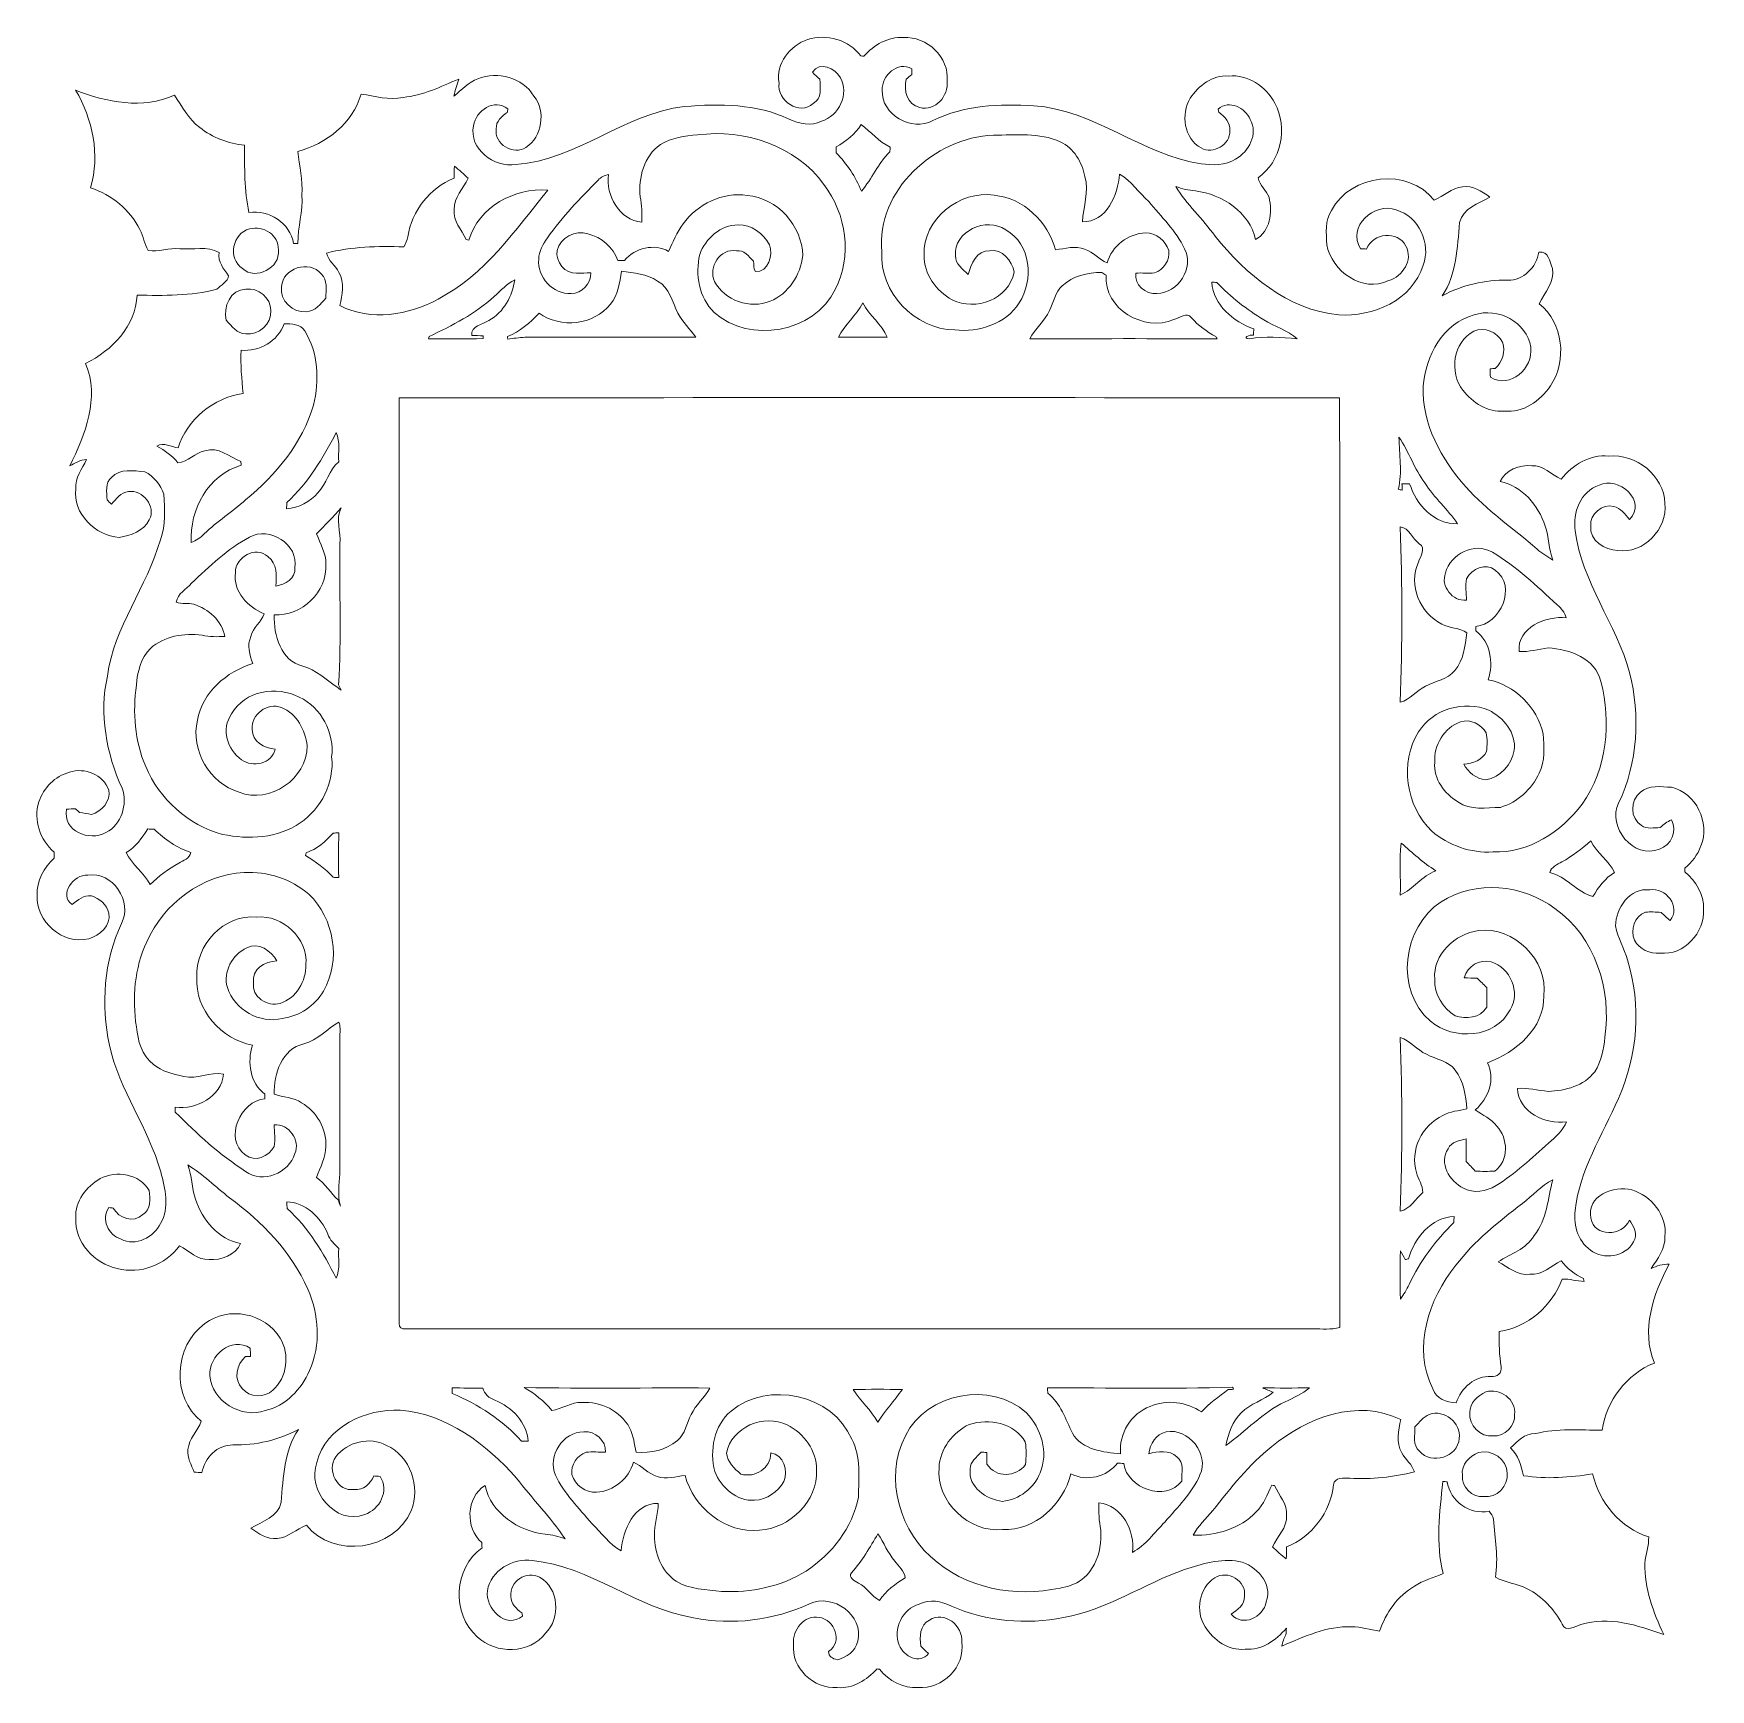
# Model space of a CAD drawing. Header units: centimetres. Extents: x -16.1 to 16.1, y -15.9 to 15.9.
import ezdxf

# ---------------------------------------------------------------- set-up
doc = ezdxf.new("R2010")
doc.units = ezdxf.units.CM
doc.header["$MEASUREMENT"] = 0
doc.layers.add('Layer 1', color=7, linetype='Continuous')

msp = doc.modelspace()

# ---------------------------------------------------------------- linework, layer by layer
at = {"layer": 'Layer 1', "color": 250, "lineweight": 9}
for points, knots in [([(-1.20564, 15.80764), (-0.84157, 15.92194), (-0.41401, 15.79953), (-0.18047, 15.49261), (-0.18047, 15.49261), (-0.16706, 15.4905), (-0.14025, 15.48697), (-0.12685, 15.48521), (-0.12685, 15.48521), (0.06401, 15.70005), (0.33812, 15.86621), (0.6348, 15.84469), (0.6348, 15.84469), (1.0786, 15.87397), (1.52521, 15.46616), (1.4723, 15.00931), (1.4723, 15.00931), (1.50687, 14.72321), (1.24652, 14.42158), (0.94701, 14.49849), (0.94701, 14.49849), (0.705, 14.56163), (0.6348, 14.82339), (0.68666, 15.04423), (0.68666, 15.04423), (0.72194, 15.07457), (0.75792, 15.10491), (0.79355, 15.1356), (0.79355, 15.1356), (0.7939, 15.17123), (0.79426, 15.20686), (0.79461, 15.24249), (0.79461, 15.24249), (0.52932, 15.40407), (0.21429, 15.11161), (0.22664, 14.83468), (0.22664, 14.83468), (0.20512, 14.36196), (0.79602, 14.03141), (1.20136, 14.25119), (1.20136, 14.25119), (1.80144, 14.54858), (2.48089, 14.57151), (3.1367, 14.53623), (3.1367, 14.53623), (4.2991, 14.45227), (5.21386, 13.59784), (6.35015, 13.41793), (6.35015, 13.41793), (6.57311, 13.3957), (6.81864, 13.37983), (7.01444, 13.51036), (7.01444, 13.51036), (7.27337, 13.64829), (7.45012, 13.99613), (7.29419, 14.27059), (7.29419, 14.27059), (7.19788, 14.50554), (6.89026, 14.6523), (6.67753, 14.47132), (6.67753, 14.47132), (6.68071, 14.45651), (6.68706, 14.42617), (6.69023, 14.411), (6.69023, 14.411), (6.80489, 14.32845), (6.92236, 14.21132), (6.90155, 14.0561), (6.90155, 14.0561), (6.92024, 13.78729), (6.57875, 13.59149), (6.35051, 13.72414), (6.35051, 13.72414), (6.02419, 13.90406), (5.95575, 14.37572), (6.14307, 14.6777), (6.14307, 14.6777), (6.30535, 14.919), (6.57064, 15.13454), (6.87826, 15.10597), (6.87826, 15.10597), (7.24692, 15.14442), (7.60252, 14.90489), (7.76656, 14.58351), (7.76656, 14.58351), (8.02832, 14.11219), (7.88932, 13.46485), (7.44588, 13.15052), (7.44588, 13.15052), (7.47552, 13.00518), (7.60428, 12.91204), (7.65649, 12.77693), (7.65649, 12.77693), (7.72775, 12.48871), (7.67942, 12.12359), (7.39826, 11.96378), (7.39826, 11.96378), (7.27972, 12.49577), (6.75832, 12.83337), (6.24397, 12.9004), (6.24397, 12.9004), (6.11309, 12.90922), (5.98503, 12.9378), (5.86332, 12.98472), (5.86332, 12.98472), (6.07393, 12.63582), (6.38332, 12.36206), (6.61897, 12.03116), (6.61897, 12.03116), (7.21587, 11.29562), (8.01385, 10.61299), (8.99387, 10.51951), (8.99387, 10.51951), (9.64722, 10.47329), (10.41415, 10.80138), (10.61453, 11.4713), (10.61453, 11.4713), (10.7814, 11.8844), (10.52704, 12.40828), (10.09912, 12.53422), (10.09912, 12.53422), (9.68144, 12.69438), (9.14169, 12.20825), (9.41403, 11.78915), (9.41403, 11.78915), (9.45284, 11.78704), (9.49164, 11.78457), (9.53115, 11.7821), (9.53115, 11.7821), (9.64545, 12.09607), (10.1284, 12.14087), (10.28398, 11.84101), (10.28398, 11.84101), (10.43038, 11.57078), (10.22224, 11.25893), (9.95307, 11.17603), (9.95307, 11.17603), (9.45178, 10.93578), (8.85805, 11.35524), (8.76562, 11.86535), (8.76562, 11.86535), (8.75716, 12.0876), (8.72752, 12.33031), (8.85805, 12.52611), (8.85805, 12.52611), (9.22424, 13.22919), (10.33125, 13.35125), (10.8262, 12.72331), (10.8262, 12.72331), (11.01317, 12.79704), (11.16522, 12.94979), (11.37018, 12.97837), (11.37018, 12.97837), (11.56739, 13.01047), (11.7413, 12.88664), (11.89582, 12.78222), (11.89582, 12.78222), (11.68415, 12.64534), (11.37653, 12.5762), (11.31621, 12.2901), (11.31621, 12.2901), (11.26964, 11.80997), (11.26259, 11.30408), (10.98389, 10.88675), (10.98389, 10.88675), (11.37054, 11.09206), (11.80339, 11.19508), (12.2419, 11.18449), (12.2419, 11.18449), (12.54423, 11.17638), (12.79047, 11.43638), (12.83739, 11.72283), (12.83739, 11.72283), (13.024, 11.74929), (13.05152, 11.54221), (13.09915, 11.40851), (13.09915, 11.40851), (13.15559, 11.14674), (12.94251, 10.95131), (12.84691, 10.73117), (12.84691, 10.73117), (13.31187, 10.36005), (13.38243, 9.63686), (13.06069, 9.15248), (13.06069, 9.15248), (12.86596, 8.86321), (12.53259, 8.62967), (12.16993, 8.67166), (12.16993, 8.67166), (11.85631, 8.64483), (11.56492, 8.83005), (11.37865, 9.06994), (11.37865, 9.06994), (11.10877, 9.41177), (11.19344, 9.99775), (11.58996, 10.20694), (11.58996, 10.20694), (11.79669, 10.29761), (12.03905, 10.19035), (12.13818, 9.99351), (12.13818, 9.99351), (12.20309, 9.81077), (12.14347, 9.61462), (11.99883, 9.48834), (11.99883, 9.48834), (11.9752, 9.48692), (11.92792, 9.48446), (11.90429, 9.48304), (11.90429, 9.48304), (11.90499, 9.43012), (11.9057, 9.37721), (11.90711, 9.32394), (11.90711, 9.32394), (12.28388, 9.08405), (12.74143, 9.49539), (12.68146, 9.89615), (12.68146, 9.89615), (12.6102, 10.37981), (12.0461, 10.67367), (11.59631, 10.51704), (11.59631, 10.51704), (10.998, 10.35969), (10.66004, 9.72964), (10.61947, 9.14755), (10.61947, 9.14755), (10.58455, 8.42189), (10.96907, 7.74879), (11.43368, 7.21786), (11.43368, 7.21786), (11.83514, 6.75678), (12.3502, 6.42164), (12.80493, 6.01912), (12.80493, 6.01912), (12.897, 5.93692), (13.00249, 5.87166), (13.10902, 5.80922), (13.10902, 5.80922), (13.01977, 6.01771), (13.03847, 6.2516), (12.9598, 6.46291), (12.9598, 6.46291), (12.82715, 6.85838), (12.51953, 7.23479), (12.09267, 7.31699), (12.09267, 7.31699), (12.19145, 7.53783), (12.46979, 7.6426), (12.70121, 7.62179), (12.70121, 7.62179), (12.92417, 7.63061), (13.0808, 7.44999), (13.26848, 7.36109), (13.26848, 7.36109), (13.48156, 7.64013), (13.81987, 7.84404), (14.18076, 7.80453), (14.18076, 7.80453), (14.70464, 7.86309), (15.23945, 7.42741), (15.26062, 6.89718), (15.26062, 6.89718), (15.316, 6.41141), (14.84892, 5.91999), (14.35574, 5.99231), (14.35574, 5.99231), (14.10844, 5.99725), (13.80752, 6.18669), (13.83539, 6.46256), (13.83539, 6.46256), (13.8047, 6.69469), (14.0587, 6.89013), (14.27778, 6.83968), (14.27778, 6.83968), (14.41077, 6.80758), (14.49579, 6.69116), (14.57764, 6.59027), (14.57764, 6.59027), (14.93571, 6.93881), (14.36068, 7.43482), (13.9952, 7.24502), (13.9952, 7.24502), (13.63607, 7.13249), (13.48262, 6.71374), (13.53906, 6.36731), (13.53906, 6.36731), (13.66042, 5.38341), (14.32399, 4.58861), (14.58117, 3.64704), (14.58117, 3.64704), (14.7886, 2.82048), (14.73921, 1.91737), (14.37091, 1.14161), (14.37091, 1.14161), (14.14302, 0.68794), (14.66266, 0.04659), (15.15302, 0.25861), (15.15302, 0.25861), (15.38832, 0.32634), (15.50333, 0.60786), (15.38374, 0.82164), (15.38374, 0.82164), (15.30401, 0.78354), (15.2338, 0.73063), (15.1703, 0.6703), (15.1703, 0.6703), (15.05071, 0.6703), (14.91489, 0.63432), (14.80977, 0.7084), (14.80977, 0.7084), (14.59069, 0.84069), (14.58364, 1.20406), (14.79283, 1.34834), (14.79283, 1.34834), (14.9537, 1.49263), (15.18512, 1.45559), (15.38303, 1.445), (15.38303, 1.445), (15.85893, 1.33741), (16.13445, 0.76238), (15.9503, 0.31682), (15.9503, 0.31682), (15.89279, 0.14643), (15.77532, 0.00743), (15.64444, -0.11181), (15.64444, -0.11181), (15.64409, -0.12874), (15.64373, -0.16296), (15.64338, -0.17989), (15.64338, -0.17989), (15.85575, -0.35452), (16.01239, -0.61875), (16.0018, -0.89991), (16.0018, -0.89991), (16.0265, -1.34159), (15.62786, -1.79561), (15.16819, -1.73952), (15.16819, -1.73952), (14.96781, -1.76528), (14.77202, -1.66579), (14.67254, -1.49117), (14.67254, -1.49117), (14.58893, -1.28867), (14.67571, -1.03996), (14.8842, -0.956), (14.8842, -0.956), (14.9851, -0.94295), (15.0874, -0.95248), (15.189, -0.95777), (15.189, -0.95777), (15.24262, -1.01175), (15.29872, -1.06395), (15.35763, -1.11299), (15.35763, -1.11299), (15.57953, -0.85546), (15.27296, -0.46705), (14.96887, -0.52526), (14.96887, -0.52526), (14.58716, -0.48081), (14.31552, -0.87416), (14.31129, -1.21918), (14.31129, -1.21918), (14.3501, -1.44813), (14.47886, -1.64851), (14.54201, -1.8704), (14.54201, -1.8704), (14.81047, -2.74001), (14.7385, -3.70521), (14.36597, -4.53424), (14.36597, -4.53424), (14.05553, -5.23485), (13.62267, -5.9076), (13.53589, -6.68477), (13.53589, -6.68477), (13.49214, -6.98146), (13.60997, -7.31907), (13.87561, -7.4764), (13.87561, -7.4764), (14.14372, -7.64468), (14.56847, -7.54555), (14.6803, -7.23263), (14.6803, -7.23263), (14.72898, -7.09929), (14.65243, -6.97475), (14.57693, -6.87069), (14.57693, -6.87069), (14.44958, -7.18819), (13.89149, -7.197), (13.83963, -6.83188), (13.83963, -6.83188), (13.74367, -6.40184), (14.27954, -6.19617), (14.62315, -6.28895), (14.62315, -6.28895), (14.99921, -6.3969), (15.30577, -6.78073), (15.26097, -7.18148), (15.26097, -7.18148), (15.27332, -7.4182), (15.11562, -7.61187), (14.99603, -7.80131), (14.99603, -7.80131), (15.10151, -7.74346), (15.21793, -7.71277), (15.33929, -7.71347), (15.33929, -7.71347), (15.03942, -8.2885), (14.79565, -8.97994), (15.05671, -9.61424), (15.05671, -9.61424), (14.52155, -9.83014), (14.13843, -10.33567), (14.05623, -10.9047), (14.05623, -10.9047), (13.6269, -10.90047), (13.19228, -10.86801), (12.77142, -10.96961), (12.77142, -10.96961), (12.56645, -10.95973), (12.42852, -11.11637), (12.29481, -11.24583), (12.29481, -11.24583), (12.44404, -11.38695), (12.49907, -11.58344), (12.54352, -11.77747), (12.54352, -11.77747), (12.98626, -11.8512), (13.43146, -11.80922), (13.87138, -11.7436), (13.87138, -11.7436), (14.00296, -12.29747), (14.40054, -12.77618), (14.94841, -12.9554), (14.94841, -12.9554), (14.9537, -13.12685), (14.89479, -13.28948), (14.87327, -13.4574), (14.87327, -13.4574), (14.86339, -13.94106), (15.03695, -14.39967), (15.23804, -14.83076), (15.23804, -14.83076), (14.73498, -14.64873), (14.17935, -14.46881), (13.64736, -14.63815), (13.64736, -14.63815), (13.53059, -14.67095), (13.35597, -14.79443), (13.28859, -14.6318), (13.28859, -14.6318), (13.13372, -14.34534), (12.909, -14.09381), (12.61161, -13.95164), (12.61161, -13.95164), (12.42252, -13.84016), (12.19357, -13.83699), (12.00342, -13.72974), (12.00342, -13.72974), (12.06515, -13.35792), (11.99707, -12.98468), (11.96638, -12.6132), (11.96638, -12.6132), (11.96391, -12.55076), (11.91522, -12.50666), (11.88206, -12.45939), (11.88206, -12.45939), (11.50882, -12.53735), (11.13594, -12.26501), (11.07738, -11.89318), (11.07738, -11.89318), (11.04951, -11.89248), (11.02199, -11.89212), (10.99483, -11.89212), (10.99483, -11.89212), (10.93133, -12.47879), (10.85654, -13.07464), (10.99765, -13.65813), (10.99765, -13.65813), (10.81703, -13.7435), (10.61559, -13.78337), (10.44943, -13.89908), (10.44943, -13.89908), (10.12417, -14.08711), (9.8998, -14.41202), (9.77986, -14.76268), (9.77986, -14.76268), (9.59889, -14.74257), (9.42567, -14.67201), (9.24187, -14.67977), (9.24187, -14.67977), (8.76809, -14.66249), (8.32889, -14.86851), (7.9052, -15.05125), (7.9052, -15.05125), (7.91472, -14.97399), (7.94154, -14.90202), (7.98175, -14.83641), (7.98175, -14.83641), (7.98422, -14.79302), (7.98634, -14.74962), (7.98916, -14.70729), (7.98916, -14.70729), (7.7909, -14.93519), (7.51538, -15.14509), (7.19576, -15.10875), (7.19576, -15.10875), (6.8772, -15.14932), (6.59322, -14.93448), (6.42918, -14.67977), (6.42918, -14.67977), (6.2355, -14.3845), (6.31029, -13.93012), (6.61439, -13.73786), (6.61439, -13.73786), (6.85392, -13.57911), (7.23245, -13.80312), (7.18271, -14.09416), (7.18271, -14.09416), (7.19682, -14.25785), (7.0483, -14.35663), (6.92977, -14.43706), (6.92977, -14.43706), (7.15025, -14.69177), (7.5496, -14.49986), (7.60357, -14.20211), (7.60357, -14.20211), (7.73304, -13.84545), (7.4106, -13.49938), (7.07899, -13.42318), (7.07899, -13.42318), (6.72234, -13.36144), (6.36779, -13.46975), (6.03265, -13.58052), (6.03265, -13.58052), (5.24561, -13.85357), (4.54393, -14.36051), (3.71102, -14.50021), (3.71102, -14.50021), (2.99418, -14.64802), (2.22936, -14.57782), (1.55767, -14.28396), (1.55767, -14.28396), (1.36646, -14.18941), (1.13822, -14.14073), (0.9396, -14.24304), (0.9396, -14.24304), (0.61893, -14.33652), (0.4189, -14.72317), (0.55296, -15.03432), (0.55296, -15.03432), (0.63798, -15.24387), (0.94877, -15.41461), (1.11564, -15.19448), (1.11564, -15.19448), (1.0659, -15.14756), (1.01615, -15.10028), (0.96712, -15.05337), (0.96712, -15.05337), (0.94913, -14.86745), (0.94066, -14.64802), (1.1361, -14.55172), (1.1361, -14.55172), (1.41374, -14.36016), (1.78697, -14.66531), (1.75311, -14.97328), (1.75311, -14.97328), (1.83354, -15.44424), (1.3774, -15.8838), (0.91632, -15.84747), (0.91632, -15.84747), (0.63057, -15.8644), (0.35258, -15.71659), (0.17619, -15.49681), (0.17619, -15.49681), (0.16384, -15.49469), (0.1395, -15.4901), (0.12715, -15.48799), (0.12715, -15.48799), (-0.06617, -15.70142), (-0.33781, -15.87181), (-0.6359, -15.84747), (-0.6359, -15.84747), (-1.08217, -15.88028), (-1.5302, -15.46964), (-1.4741, -15.01138), (-1.4741, -15.01138), (-1.5055, -14.74151), (-1.27126, -14.44553), (-0.98445, -14.49845), (-0.98445, -14.49845), (-0.68565, -14.54184), (-0.51737, -14.97082), (-0.80312, -15.1532), (-0.80312, -15.1532), (-0.81018, -15.25657), (-0.71986, -15.2869), (-0.63802, -15.31477), (-0.63802, -15.31477), (-0.4581, -15.26327), (-0.28665, -15.1525), (-0.24361, -14.95741), (-0.24361, -14.95741), (-0.11168, -14.45964), (-0.72621, -14.02502), (-1.1686, -14.24127), (-1.1686, -14.24127), (-1.86004, -14.5563), (-2.65026, -14.6572), (-3.39604, -14.50585), (-3.39604, -14.50585), (-4.49282, -14.33229), (-5.37653, -13.51243), (-6.49131, -13.40907), (-6.49131, -13.40907), (-6.86949, -13.35086), (-7.29035, -13.59569), (-7.3542, -13.98727), (-7.3542, -13.98727), (-7.4043, -14.33017), (-6.99684, -14.73551), (-6.67899, -14.4734), (-6.67899, -14.4734), (-6.68216, -14.45858), (-6.68851, -14.42895), (-6.69204, -14.41413), (-6.69204, -14.41413), (-6.79399, -14.33652), (-6.91288, -14.2388), (-6.90335, -14.09663), (-6.90335, -14.09663), (-6.9471, -13.81512), (-6.59608, -13.5851), (-6.35373, -13.72904), (-6.35373, -13.72904), (-5.97943, -13.93506), (-5.94556, -14.51397), (-6.23801, -14.8043), (-6.23801, -14.8043), (-6.54564, -15.20788), (-7.19369, -15.2107), (-7.55, -14.87274), (-7.55, -14.87274), (-8.0527, -14.43071), (-8.00155, -13.54983), (-7.45898, -13.16036), (-7.45898, -13.16036), (-7.46074, -13.12755), (-7.46251, -13.09545), (-7.46392, -13.0637), (-7.46392, -13.0637), (-7.78248, -12.78465), (-7.77048, -12.19551), (-7.40148, -11.96656), (-7.40148, -11.96656), (-7.28224, -12.4982), (-6.76154, -12.83863), (-6.24578, -12.90354), (-6.24578, -12.90354), (-6.1149, -12.91271), (-5.98754, -12.94587), (-5.86372, -12.98962), (-5.86372, -12.98962), (-6.14171, -12.57651), (-6.49378, -12.21915), (-6.79752, -11.8251), (-6.79752, -11.8251), (-7.37396, -11.17175), (-8.13314, -10.59179), (-9.0306, -10.52088), (-9.0306, -10.52088), (-9.691, -10.48807), (-10.45794, -10.83697), (-10.63221, -11.52453), (-10.63221, -11.52453), (-10.82871, -12.05228), (-10.27168, -12.74302), (-9.71217, -12.52289), (-9.71217, -12.52289), (-9.41725, -12.42658), (-9.23768, -12.06675), (-9.4176, -11.79229), (-9.4176, -11.79229), (-9.45817, -11.78876), (-9.49874, -11.78558), (-9.53896, -11.78312), (-9.53896, -11.78312), (-9.6014, -11.93269), (-9.73828, -12.06534), (-9.9129, -12.04029), (-9.9129, -12.04029), (-10.23781, -12.09779), (-10.44842, -11.66811), (-10.26921, -11.41799), (-10.26921, -11.41799), (-10.05154, -11.13118), (-9.61657, -11.01829), (-9.29589, -11.19503), (-9.29589, -11.19503), (-8.83199, -11.40247), (-8.63267, -11.99302), (-8.8207, -12.45163), (-8.8207, -12.45163), (-9.14314, -13.21857), (-10.31507, -13.3812), (-10.83083, -12.72715), (-10.83083, -12.72715), (-11.02521, -12.79982), (-11.17902, -12.97198), (-11.39563, -12.98432), (-11.39563, -12.98432), (-11.58542, -13.00337), (-11.75334, -12.89119), (-11.9001, -12.78642), (-11.9001, -12.78642), (-11.68102, -12.65518), (-11.37728, -12.5751), (-11.3166, -12.28688), (-11.3166, -12.28688), (-11.27568, -11.80816), (-11.26263, -11.3044), (-10.98535, -10.88988), (-10.98535, -10.88988), (-11.37093, -11.09943), (-11.80591, -11.19398), (-12.2437, -11.18727), (-12.2437, -11.18727), (-12.54321, -11.17987), (-12.78769, -11.43528), (-12.83813, -11.7182), (-12.83813, -11.7182), (-12.88752, -11.71574), (-12.93726, -11.71327), (-12.98665, -11.7108), (-12.98665, -11.7108), (-13.03886, -11.56968), (-13.12988, -11.43175), (-13.1066, -11.27476), (-13.1066, -11.27476), (-13.08649, -11.06804), (-12.92421, -10.91952), (-12.85048, -10.7336), (-12.85048, -10.7336), (-13.43115, -10.27252), (-13.37965, -9.27979), (-12.78028, -8.85718), (-12.78028, -8.85718), (-12.33578, -8.51287), (-11.62246, -8.65115), (-11.33777, -9.13728), (-11.33777, -9.13728), (-11.14656, -9.44526), (-11.19983, -9.89575), (-11.47853, -10.13564), (-11.47853, -10.13564), (-11.63763, -10.28734), (-11.92126, -10.27463), (-12.06379, -10.10529), (-12.06379, -10.10529), (-12.23594, -9.9328), (-12.17632, -9.63858), (-12.0017, -9.48971), (-12.0017, -9.48971), (-11.97736, -9.489), (-11.92903, -9.48723), (-11.90468, -9.48653), (-11.90468, -9.48653), (-11.9068, -9.43256), (-11.90856, -9.37929), (-11.91033, -9.32637), (-11.91033, -9.32637), (-12.27193, -9.09811), (-12.70902, -9.46784), (-12.68644, -9.85377), (-12.68644, -9.85377), (-12.65257, -10.34519), (-12.07931, -10.69092), (-11.62352, -10.52723), (-11.62352, -10.52723), (-11.22947, -10.4408), (-10.93066, -10.118), (-10.77191, -9.76029), (-10.77191, -9.76029), (-10.54896, -9.26499), (-10.59023, -8.68432), (-10.80613, -8.1943), (-10.80613, -8.1943), (-11.11587, -7.47288), (-11.68667, -6.90208), (-12.3065, -6.43853), (-12.3065, -6.43853), (-12.58061, -6.23569), (-12.81697, -5.9831), (-13.11189, -5.80918), (-13.11189, -5.80918), (-13.02299, -6.01873), (-13.04133, -6.25297), (-12.96266, -6.4657), (-12.96266, -6.4657), (-12.83178, -6.86151), (-12.52346, -7.24004), (-12.09554, -7.31871), (-12.09554, -7.31871), (-12.19008, -7.54167), (-12.47054, -7.64715), (-12.70196, -7.62422), (-12.70196, -7.62422), (-12.92633, -7.6408), (-13.08437, -7.45982), (-13.26782, -7.36352), (-13.26782, -7.36352), (-13.53416, -7.7297), (-14.02311, -7.9142), (-14.46338, -7.79743), (-14.46338, -7.79743), (-14.90259, -7.70289), (-15.29276, -7.2919), (-15.26278, -6.82694), (-15.26278, -6.82694), (-15.28218, -6.50697), (-15.0564, -6.22404), (-14.79182, -6.07058), (-14.79182, -6.07058), (-14.48349, -5.91325), (-14.03158, -5.97886), (-13.85308, -6.29918), (-13.85308, -6.29918), (-13.82309, -6.4604), (-13.81498, -6.66396), (-13.97302, -6.76415), (-13.97302, -6.76415), (-14.148, -6.93101), (-14.43586, -6.83682), (-14.54064, -6.63644), (-14.54064, -6.63644), (-14.56851, -6.63327), (-14.59638, -6.6308), (-14.62425, -6.62833), (-14.62425, -6.62833), (-14.78723, -6.85164), (-14.63483, -7.15467), (-14.39141, -7.23405), (-14.39141, -7.23405), (-14.11343, -7.38186), (-13.76065, -7.19736), (-13.63224, -6.93207), (-13.63224, -6.93207), (-13.45761, -6.62903), (-13.54298, -6.26073), (-13.62941, -5.94394), (-13.62941, -5.94394), (-13.86436, -5.09444), (-14.4274, -4.37514), (-14.61684, -3.51048), (-14.61684, -3.51048), (-14.77947, -2.73225), (-14.72655, -1.89545), (-14.38295, -1.17085), (-14.38295, -1.17085), (-14.16317, -0.75527), (-14.55087, -0.15731), (-15.03276, -0.24339), (-15.03276, -0.24339), (-15.29911, -0.22293), (-15.60109, -0.62192), (-15.3291, -0.80678), (-15.3291, -0.80678), (-15.22503, -0.72423), (-15.10755, -0.61416), (-14.96256, -0.64133), (-14.96256, -0.64133), (-14.80734, -0.68719), (-14.66658, -0.81242), (-14.62672, -0.97223), (-14.62672, -0.97223), (-14.58615, -1.21247), (-14.79817, -1.40862), (-15.01371, -1.46436), (-15.01371, -1.46436), (-15.51043, -1.59206), (-16.03324, -1.13028), (-16.00396, -0.62686), (-16.00396, -0.62686), (-16.01878, -0.35381), (-15.87202, -0.0984), (-15.67553, 0.08116), (-15.67553, 0.08116), (-15.67553, 0.11115), (-15.67553, 0.17042), (-15.67553, 0.20005), (-15.67553, 0.20005), (-15.95069, 0.43041), (-16.07275, 0.81812), (-15.97398, 1.16278), (-15.97398, 1.16278), (-15.88049, 1.4316), (-15.66212, 1.6602), (-15.38272, 1.73358), (-15.38272, 1.73358), (-15.09344, 1.83165), (-14.72832, 1.68948), (-14.62848, 1.38962), (-14.62848, 1.38962), (-14.58544, 1.17336), (-14.76501, 0.98286), (-14.95974, 0.92113), (-14.95974, 0.92113), (-15.03629, 0.93841), (-15.11426, 0.95041), (-15.19257, 0.95887), (-15.19257, 0.95887), (-15.21656, 0.98322), (-15.24055, 1.00791), (-15.26489, 1.0319), (-15.26489, 1.0319), (-15.3224, 1.02943), (-15.38025, 1.0259), (-15.43811, 1.02202), (-15.43811, 1.02202), (-15.51607, 0.60292), (-15.00419, 0.39655), (-14.68281, 0.57541), (-14.68281, 0.57541), (-14.38083, 0.72816), (-14.26406, 1.11727), (-14.37131, 1.42595), (-14.37131, 1.42595), (-14.67505, 2.0927), (-14.81404, 2.85823), (-14.65459, 3.58072), (-14.65459, 3.58072), (-14.52406, 4.52687), (-13.89329, 5.29381), (-13.63682, 6.19904), (-13.63682, 6.19904), (-13.53205, 6.47773), (-13.55251, 6.78112), (-13.5698, 7.07216), (-13.5698, 7.07216), (-13.63224, 7.25384), (-13.76453, 7.41647), (-13.93563, 7.50643), (-13.93563, 7.50643), (-14.14694, 7.51913), (-14.41611, 7.58087), (-14.57239, 7.39672), (-14.57239, 7.39672), (-14.70821, 7.293), (-14.66023, 7.1092), (-14.66058, 6.9628), (-14.66058, 6.9628), (-14.63906, 6.94234), (-14.59532, 6.90142), (-14.57345, 6.88096), (-14.57345, 6.88096), (-14.48666, 6.98291), (-14.39565, 7.11238), (-14.24995, 7.12402), (-14.24995, 7.12402), (-13.97584, 7.16953), (-13.70985, 6.83298), (-13.85096, 6.5818), (-13.85096, 6.5818), (-13.95926, 6.37084), (-14.20515, 6.271), (-14.42916, 6.2449), (-14.42916, 6.2449), (-14.8853, 6.27277), (-15.32204, 6.70492), (-15.26242, 7.17799), (-15.26242, 7.17799), (-15.28465, 7.38966), (-15.13472, 7.55652), (-15.05816, 7.73997), (-15.05816, 7.73997), (-15.17493, 7.72903), (-15.279, 7.67647), (-15.37672, 7.61614), (-15.37672, 7.61614), (-15.08039, 8.21268), (-14.79676, 8.92848), (-15.07228, 9.58393), (-15.07228, 9.58393), (-14.56463, 9.83547), (-14.10919, 10.3029), (-14.08344, 10.89733), (-14.08344, 10.89733), (-13.56944, 10.88992), (-13.05262, 10.87616), (-12.55133, 11.01093), (-12.55133, 11.01093), (-12.47548, 11.09206), (-12.34001, 11.15063), (-12.32696, 11.26881), (-12.32696, 11.26881), (-12.42115, 11.40392), (-12.53968, 11.53903), (-12.50864, 11.71789), (-12.50864, 11.71789), (-12.73689, 11.84666), (-13.01488, 11.76481), (-13.265, 11.78845), (-13.265, 11.78845), (-13.4689, 11.81455), (-13.67104, 11.71683), (-13.87142, 11.75564), (-13.87142, 11.75564), (-13.94198, 11.88123), (-13.96526, 12.02692), (-14.03052, 12.15534), (-14.03052, 12.15534), (-14.2175, 12.54092), (-14.57592, 12.82244), (-14.97738, 12.96002), (-14.97738, 12.96002), (-14.789, 13.59291), (-14.93751, 14.27624), (-15.26489, 14.83609), (-15.26489, 14.83609), (-14.67081, 14.59656), (-13.97161, 14.46532), (-13.3673, 14.73802), (-13.3673, 14.73802), (-13.21949, 14.52212), (-13.0999, 14.27588), (-12.88188, 14.1196), (-12.88188, 14.1196), (-12.63635, 13.92134), (-12.33049, 13.80881), (-12.01793, 13.77776), (-12.01793, 13.77776), (-12.02428, 13.34526), (-12.02322, 12.91275), (-11.93573, 12.4873), (-11.93573, 12.4873), (-11.55155, 12.53951), (-11.14268, 12.28445), (-11.07883, 11.88969), (-11.07883, 11.88969), (-11.05131, 11.8904), (-11.0238, 11.89075), (-10.99628, 11.89111), (-10.99628, 11.89111), (-10.99805, 12.20437), (-10.8968, 12.50811), (-10.91832, 12.82244), (-10.91832, 12.82244), (-10.89927, 13.10396), (-10.96136, 13.37947), (-10.9991, 13.65641), (-10.9991, 13.65641), (-10.44665, 13.80634), (-9.94641, 14.19298), (-9.78096, 14.75848), (-9.78096, 14.75848), (-9.51391, 14.71686), (-9.24545, 14.63783), (-8.97345, 14.69569), (-8.97345, 14.69569), (-8.59422, 14.73132), (-8.25096, 14.90065), (-7.90701, 15.04776), (-7.90701, 15.04776), (-7.93593, 14.9384), (-7.97403, 14.83151), (-7.99908, 14.72109), (-7.99908, 14.72109), (-7.85197, 14.83997), (-7.71721, 14.98073), (-7.53941, 15.05482), (-7.53941, 15.05482), (-7.15524, 15.20122), (-6.68675, 15.0781), (-6.46097, 14.72179), (-6.46097, 14.72179), (-6.23519, 14.42511), (-6.29516, 13.93969), (-6.61478, 13.73402), (-6.61478, 13.73402), (-6.85538, 13.57386), (-7.23708, 13.79963), (-7.18487, 14.0935), (-7.18487, 14.0935), (-7.19792, 14.23637), (-7.07551, 14.33056), (-6.97356, 14.40676), (-6.97356, 14.40676), (-6.97109, 14.42334), (-6.96615, 14.45615), (-6.96368, 14.47273), (-6.96368, 14.47273), (-7.22015, 14.68193), (-7.58316, 14.44627), (-7.6209, 14.15029), (-7.6209, 14.15029), (-7.72003, 13.70191), (-7.22332, 13.34243), (-6.80951, 13.40487), (-6.80951, 13.40487), (-5.64358, 13.49307), (-4.72742, 14.38172), (-3.57172, 14.52036), (-3.57172, 14.52036), (-2.89615, 14.57539), (-2.18566, 14.57327), (-1.55912, 14.27906), (-1.55912, 14.27906), (-1.36827, 14.1831), (-1.14002, 14.14077), (-0.94035, 14.23884), (-0.94035, 14.23884), (-0.60592, 14.33586), (-0.39919, 14.76342), (-0.57699, 15.07422), (-0.57699, 15.07422), (-0.67471, 15.2559), (-0.97704, 15.40089), (-1.11251, 15.18076), (-1.11251, 15.18076), (-1.07053, 15.13031), (-1.02008, 15.08868), (-0.9714, 15.04494), (-0.9714, 15.04494), (-0.96293, 14.8809), (-0.92765, 14.6784), (-1.09593, 14.57962), (-1.09593, 14.57962), (-1.36545, 14.32951), (-1.79795, 14.63748), (-1.75527, 14.97156), (-1.75527, 14.97156), (-1.81841, 15.34445), (-1.54642, 15.68946), (-1.20564, 15.80764), (-1.20564, 15.80764), (-1.20564, 15.80764), (-1.20564, 15.80764), (-1.20564, 15.80764)], [0, 0, 0, 0, 0.00350877, 0.00350877, 0.00350877, 0.00350877, 0.00701754, 0.00701754, 0.00701754, 0.00701754, 0.01052632, 0.01052632, 0.01052632, 0.01052632, 0.01403509, 0.01403509, 0.01403509, 0.01403509, 0.01754386, 0.01754386, 0.01754386, 0.01754386, 0.02105263, 0.02105263, 0.02105263, 0.02105263, 0.0245614, 0.0245614, 0.0245614, 0.0245614, 0.02807018, 0.02807018, 0.02807018, 0.02807018, 0.03157895, 0.03157895, 0.03157895, 0.03157895, 0.03508772, 0.03508772, 0.03508772, 0.03508772, 0.03859649, 0.03859649, 0.03859649, 0.03859649, 0.04210526, 0.04210526, 0.04210526, 0.04210526, 0.04561404, 0.04561404, 0.04561404, 0.04561404, 0.04912281, 0.04912281, 0.04912281, 0.04912281, 0.05263158, 0.05263158, 0.05263158, 0.05263158, 0.05614035, 0.05614035, 0.05614035, 0.05614035, 0.05964912, 0.05964912, 0.05964912, 0.05964912, 0.06315789, 0.06315789, 0.06315789, 0.06315789, 0.06666667, 0.06666667, 0.06666667, 0.06666667, 0.07017544, 0.07017544, 0.07017544, 0.07017544, 0.07368421, 0.07368421, 0.07368421, 0.07368421, 0.07719298, 0.07719298, 0.07719298, 0.07719298, 0.08070175, 0.08070175, 0.08070175, 0.08070175, 0.08421053, 0.08421053, 0.08421053, 0.08421053, 0.0877193, 0.0877193, 0.0877193, 0.0877193, 0.09122807, 0.09122807, 0.09122807, 0.09122807, 0.09473684, 0.09473684, 0.09473684, 0.09473684, 0.09824561, 0.09824561, 0.09824561, 0.09824561, 0.10175439, 0.10175439, 0.10175439, 0.10175439, 0.10526316, 0.10526316, 0.10526316, 0.10526316, 0.10877193, 0.10877193, 0.10877193, 0.10877193, 0.1122807, 0.1122807, 0.1122807, 0.1122807, 0.11578947, 0.11578947, 0.11578947, 0.11578947, 0.11929825, 0.11929825, 0.11929825, 0.11929825, 0.12280702, 0.12280702, 0.12280702, 0.12280702, 0.12631579, 0.12631579, 0.12631579, 0.12631579, 0.12982456, 0.12982456, 0.12982456, 0.12982456, 0.13333333, 0.13333333, 0.13333333, 0.13333333, 0.13684211, 0.13684211, 0.13684211, 0.13684211, 0.14035088, 0.14035088, 0.14035088, 0.14035088, 0.14385965, 0.14385965, 0.14385965, 0.14385965, 0.14736842, 0.14736842, 0.14736842, 0.14736842, 0.15087719, 0.15087719, 0.15087719, 0.15087719, 0.15438596, 0.15438596, 0.15438596, 0.15438596, 0.15789474, 0.15789474, 0.15789474, 0.15789474, 0.16140351, 0.16140351, 0.16140351, 0.16140351, 0.16491228, 0.16491228, 0.16491228, 0.16491228, 0.16842105, 0.16842105, 0.16842105, 0.16842105, 0.17192982, 0.17192982, 0.17192982, 0.17192982, 0.1754386, 0.1754386, 0.1754386, 0.1754386, 0.17894737, 0.17894737, 0.17894737, 0.17894737, 0.18245614, 0.18245614, 0.18245614, 0.18245614, 0.18596491, 0.18596491, 0.18596491, 0.18596491, 0.18947368, 0.18947368, 0.18947368, 0.18947368, 0.19298246, 0.19298246, 0.19298246, 0.19298246, 0.19649123, 0.19649123, 0.19649123, 0.19649123, 0.2, 0.2, 0.2, 0.2, 0.20350877, 0.20350877, 0.20350877, 0.20350877, 0.20701754, 0.20701754, 0.20701754, 0.20701754, 0.21052632, 0.21052632, 0.21052632, 0.21052632, 0.21403509, 0.21403509, 0.21403509, 0.21403509, 0.21754386, 0.21754386, 0.21754386, 0.21754386, 0.22105263, 0.22105263, 0.22105263, 0.22105263, 0.2245614, 0.2245614, 0.2245614, 0.2245614, 0.22807018, 0.22807018, 0.22807018, 0.22807018, 0.23157895, 0.23157895, 0.23157895, 0.23157895, 0.23508772, 0.23508772, 0.23508772, 0.23508772, 0.23859649, 0.23859649, 0.23859649, 0.23859649, 0.24210526, 0.24210526, 0.24210526, 0.24210526, 0.24561404, 0.24561404, 0.24561404, 0.24561404, 0.24912281, 0.24912281, 0.24912281, 0.24912281, 0.25263158, 0.25263158, 0.25263158, 0.25263158, 0.25614035, 0.25614035, 0.25614035, 0.25614035, 0.25964912, 0.25964912, 0.25964912, 0.25964912, 0.26315789, 0.26315789, 0.26315789, 0.26315789, 0.26666667, 0.26666667, 0.26666667, 0.26666667, 0.27017544, 0.27017544, 0.27017544, 0.27017544, 0.27368421, 0.27368421, 0.27368421, 0.27368421, 0.27719298, 0.27719298, 0.27719298, 0.27719298, 0.28070175, 0.28070175, 0.28070175, 0.28070175, 0.28421053, 0.28421053, 0.28421053, 0.28421053, 0.2877193, 0.2877193, 0.2877193, 0.2877193, 0.29122807, 0.29122807, 0.29122807, 0.29122807, 0.29473684, 0.29473684, 0.29473684, 0.29473684, 0.29824561, 0.29824561, 0.29824561, 0.29824561, 0.30175439, 0.30175439, 0.30175439, 0.30175439, 0.30526316, 0.30526316, 0.30526316, 0.30526316, 0.30877193, 0.30877193, 0.30877193, 0.30877193, 0.3122807, 0.3122807, 0.3122807, 0.3122807, 0.31578947, 0.31578947, 0.31578947, 0.31578947, 0.31929825, 0.31929825, 0.31929825, 0.31929825, 0.32280702, 0.32280702, 0.32280702, 0.32280702, 0.32631579, 0.32631579, 0.32631579, 0.32631579, 0.32982456, 0.32982456, 0.32982456, 0.32982456, 0.33333333, 0.33333333, 0.33333333, 0.33333333, 0.33684211, 0.33684211, 0.33684211, 0.33684211, 0.34035088, 0.34035088, 0.34035088, 0.34035088, 0.34385965, 0.34385965, 0.34385965, 0.34385965, 0.34736842, 0.34736842, 0.34736842, 0.34736842, 0.35087719, 0.35087719, 0.35087719, 0.35087719, 0.35438596, 0.35438596, 0.35438596, 0.35438596, 0.35789474, 0.35789474, 0.35789474, 0.35789474, 0.36140351, 0.36140351, 0.36140351, 0.36140351, 0.36491228, 0.36491228, 0.36491228, 0.36491228, 0.36842105, 0.36842105, 0.36842105, 0.36842105, 0.37192982, 0.37192982, 0.37192982, 0.37192982, 0.3754386, 0.3754386, 0.3754386, 0.3754386, 0.37894737, 0.37894737, 0.37894737, 0.37894737, 0.38245614, 0.38245614, 0.38245614, 0.38245614, 0.38596491, 0.38596491, 0.38596491, 0.38596491, 0.38947368, 0.38947368, 0.38947368, 0.38947368, 0.39298246, 0.39298246, 0.39298246, 0.39298246, 0.39649123, 0.39649123, 0.39649123, 0.39649123, 0.4, 0.4, 0.4, 0.4, 0.40350877, 0.40350877, 0.40350877, 0.40350877, 0.40701754, 0.40701754, 0.40701754, 0.40701754, 0.41052632, 0.41052632, 0.41052632, 0.41052632, 0.41403509, 0.41403509, 0.41403509, 0.41403509, 0.41754386, 0.41754386, 0.41754386, 0.41754386, 0.42105263, 0.42105263, 0.42105263, 0.42105263, 0.4245614, 0.4245614, 0.4245614, 0.4245614, 0.42807018, 0.42807018, 0.42807018, 0.42807018, 0.43157895, 0.43157895, 0.43157895, 0.43157895, 0.43508772, 0.43508772, 0.43508772, 0.43508772, 0.43859649, 0.43859649, 0.43859649, 0.43859649, 0.44210526, 0.44210526, 0.44210526, 0.44210526, 0.44561404, 0.44561404, 0.44561404, 0.44561404, 0.44912281, 0.44912281, 0.44912281, 0.44912281, 0.45263158, 0.45263158, 0.45263158, 0.45263158, 0.45614035, 0.45614035, 0.45614035, 0.45614035, 0.45964912, 0.45964912, 0.45964912, 0.45964912, 0.46315789, 0.46315789, 0.46315789, 0.46315789, 0.46666667, 0.46666667, 0.46666667, 0.46666667, 0.47017544, 0.47017544, 0.47017544, 0.47017544, 0.47368421, 0.47368421, 0.47368421, 0.47368421, 0.47719298, 0.47719298, 0.47719298, 0.47719298, 0.48070175, 0.48070175, 0.48070175, 0.48070175, 0.48421053, 0.48421053, 0.48421053, 0.48421053, 0.4877193, 0.4877193, 0.4877193, 0.4877193, 0.49122807, 0.49122807, 0.49122807, 0.49122807, 0.49473684, 0.49473684, 0.49473684, 0.49473684, 0.49824561, 0.49824561, 0.49824561, 0.49824561, 0.50175439, 0.50175439, 0.50175439, 0.50175439, 0.50526316, 0.50526316, 0.50526316, 0.50526316, 0.50877193, 0.50877193, 0.50877193, 0.50877193, 0.5122807, 0.5122807, 0.5122807, 0.5122807, 0.51578947, 0.51578947, 0.51578947, 0.51578947, 0.51929825, 0.51929825, 0.51929825, 0.51929825, 0.52280702, 0.52280702, 0.52280702, 0.52280702, 0.52631579, 0.52631579, 0.52631579, 0.52631579, 0.52982456, 0.52982456, 0.52982456, 0.52982456, 0.53333333, 0.53333333, 0.53333333, 0.53333333, 0.53684211, 0.53684211, 0.53684211, 0.53684211, 0.54035088, 0.54035088, 0.54035088, 0.54035088, 0.54385965, 0.54385965, 0.54385965, 0.54385965, 0.54736842, 0.54736842, 0.54736842, 0.54736842, 0.55087719, 0.55087719, 0.55087719, 0.55087719, 0.55438596, 0.55438596, 0.55438596, 0.55438596, 0.55789474, 0.55789474, 0.55789474, 0.55789474, 0.56140351, 0.56140351, 0.56140351, 0.56140351, 0.56491228, 0.56491228, 0.56491228, 0.56491228, 0.56842105, 0.56842105, 0.56842105, 0.56842105, 0.57192982, 0.57192982, 0.57192982, 0.57192982, 0.5754386, 0.5754386, 0.5754386, 0.5754386, 0.57894737, 0.57894737, 0.57894737, 0.57894737, 0.58245614, 0.58245614, 0.58245614, 0.58245614, 0.58596491, 0.58596491, 0.58596491, 0.58596491, 0.58947368, 0.58947368, 0.58947368, 0.58947368, 0.59298246, 0.59298246, 0.59298246, 0.59298246, 0.59649123, 0.59649123, 0.59649123, 0.59649123, 0.6, 0.6, 0.6, 0.6, 0.60350877, 0.60350877, 0.60350877, 0.60350877, 0.60701754, 0.60701754, 0.60701754, 0.60701754, 0.61052632, 0.61052632, 0.61052632, 0.61052632, 0.61403509, 0.61403509, 0.61403509, 0.61403509, 0.61754386, 0.61754386, 0.61754386, 0.61754386, 0.62105263, 0.62105263, 0.62105263, 0.62105263, 0.6245614, 0.6245614, 0.6245614, 0.6245614, 0.62807018, 0.62807018, 0.62807018, 0.62807018, 0.63157895, 0.63157895, 0.63157895, 0.63157895, 0.63508772, 0.63508772, 0.63508772, 0.63508772, 0.63859649, 0.63859649, 0.63859649, 0.63859649, 0.64210526, 0.64210526, 0.64210526, 0.64210526, 0.64561404, 0.64561404, 0.64561404, 0.64561404, 0.64912281, 0.64912281, 0.64912281, 0.64912281, 0.65263158, 0.65263158, 0.65263158, 0.65263158, 0.65614035, 0.65614035, 0.65614035, 0.65614035, 0.65964912, 0.65964912, 0.65964912, 0.65964912, 0.66315789, 0.66315789, 0.66315789, 0.66315789, 0.66666667, 0.66666667, 0.66666667, 0.66666667, 0.67017544, 0.67017544, 0.67017544, 0.67017544, 0.67368421, 0.67368421, 0.67368421, 0.67368421, 0.67719298, 0.67719298, 0.67719298, 0.67719298, 0.68070175, 0.68070175, 0.68070175, 0.68070175, 0.68421053, 0.68421053, 0.68421053, 0.68421053, 0.6877193, 0.6877193, 0.6877193, 0.6877193, 0.69122807, 0.69122807, 0.69122807, 0.69122807, 0.69473684, 0.69473684, 0.69473684, 0.69473684, 0.69824561, 0.69824561, 0.69824561, 0.69824561, 0.70175439, 0.70175439, 0.70175439, 0.70175439, 0.70526316, 0.70526316, 0.70526316, 0.70526316, 0.70877193, 0.70877193, 0.70877193, 0.70877193, 0.7122807, 0.7122807, 0.7122807, 0.7122807, 0.71578947, 0.71578947, 0.71578947, 0.71578947, 0.71929825, 0.71929825, 0.71929825, 0.71929825, 0.72280702, 0.72280702, 0.72280702, 0.72280702, 0.72631579, 0.72631579, 0.72631579, 0.72631579, 0.72982456, 0.72982456, 0.72982456, 0.72982456, 0.73333333, 0.73333333, 0.73333333, 0.73333333, 0.73684211, 0.73684211, 0.73684211, 0.73684211, 0.74035088, 0.74035088, 0.74035088, 0.74035088, 0.74385965, 0.74385965, 0.74385965, 0.74385965, 0.74736842, 0.74736842, 0.74736842, 0.74736842, 0.75087719, 0.75087719, 0.75087719, 0.75087719, 0.75438596, 0.75438596, 0.75438596, 0.75438596, 0.75789474, 0.75789474, 0.75789474, 0.75789474, 0.76140351, 0.76140351, 0.76140351, 0.76140351, 0.76491228, 0.76491228, 0.76491228, 0.76491228, 0.76842105, 0.76842105, 0.76842105, 0.76842105, 0.77192982, 0.77192982, 0.77192982, 0.77192982, 0.7754386, 0.7754386, 0.7754386, 0.7754386, 0.77894737, 0.77894737, 0.77894737, 0.77894737, 0.78245614, 0.78245614, 0.78245614, 0.78245614, 0.78596491, 0.78596491, 0.78596491, 0.78596491, 0.78947368, 0.78947368, 0.78947368, 0.78947368, 0.79298246, 0.79298246, 0.79298246, 0.79298246, 0.79649123, 0.79649123, 0.79649123, 0.79649123, 0.8, 0.8, 0.8, 0.8, 0.80350877, 0.80350877, 0.80350877, 0.80350877, 0.80701754, 0.80701754, 0.80701754, 0.80701754, 0.81052632, 0.81052632, 0.81052632, 0.81052632, 0.81403509, 0.81403509, 0.81403509, 0.81403509, 0.81754386, 0.81754386, 0.81754386, 0.81754386, 0.82105263, 0.82105263, 0.82105263, 0.82105263, 0.8245614, 0.8245614, 0.8245614, 0.8245614, 0.82807018, 0.82807018, 0.82807018, 0.82807018, 0.83157895, 0.83157895, 0.83157895, 0.83157895, 0.83508772, 0.83508772, 0.83508772, 0.83508772, 0.83859649, 0.83859649, 0.83859649, 0.83859649, 0.84210526, 0.84210526, 0.84210526, 0.84210526, 0.84561404, 0.84561404, 0.84561404, 0.84561404, 0.84912281, 0.84912281, 0.84912281, 0.84912281, 0.85263158, 0.85263158, 0.85263158, 0.85263158, 0.85614035, 0.85614035, 0.85614035, 0.85614035, 0.85964912, 0.85964912, 0.85964912, 0.85964912, 0.86315789, 0.86315789, 0.86315789, 0.86315789, 0.86666667, 0.86666667, 0.86666667, 0.86666667, 0.87017544, 0.87017544, 0.87017544, 0.87017544, 0.87368421, 0.87368421, 0.87368421, 0.87368421, 0.87719298, 0.87719298, 0.87719298, 0.87719298, 0.88070175, 0.88070175, 0.88070175, 0.88070175, 0.88421053, 0.88421053, 0.88421053, 0.88421053, 0.8877193, 0.8877193, 0.8877193, 0.8877193, 0.89122807, 0.89122807, 0.89122807, 0.89122807, 0.89473684, 0.89473684, 0.89473684, 0.89473684, 0.89824561, 0.89824561, 0.89824561, 0.89824561, 0.90175439, 0.90175439, 0.90175439, 0.90175439, 0.90526316, 0.90526316, 0.90526316, 0.90526316, 0.90877193, 0.90877193, 0.90877193, 0.90877193, 0.9122807, 0.9122807, 0.9122807, 0.9122807, 0.91578947, 0.91578947, 0.91578947, 0.91578947, 0.91929825, 0.91929825, 0.91929825, 0.91929825, 0.92280702, 0.92280702, 0.92280702, 0.92280702, 0.92631579, 0.92631579, 0.92631579, 0.92631579, 0.92982456, 0.92982456, 0.92982456, 0.92982456, 0.93333333, 0.93333333, 0.93333333, 0.93333333, 0.93684211, 0.93684211, 0.93684211, 0.93684211, 0.94035088, 0.94035088, 0.94035088, 0.94035088, 0.94385965, 0.94385965, 0.94385965, 0.94385965, 0.94736842, 0.94736842, 0.94736842, 0.94736842, 0.95087719, 0.95087719, 0.95087719, 0.95087719, 0.95438596, 0.95438596, 0.95438596, 0.95438596, 0.95789474, 0.95789474, 0.95789474, 0.95789474, 0.96140351, 0.96140351, 0.96140351, 0.96140351, 0.96491228, 0.96491228, 0.96491228, 0.96491228, 0.96842105, 0.96842105, 0.96842105, 0.96842105, 0.97192982, 0.97192982, 0.97192982, 0.97192982, 0.9754386, 0.9754386, 0.9754386, 0.9754386, 0.97894737, 0.97894737, 0.97894737, 0.97894737, 0.98245614, 0.98245614, 0.98245614, 0.98245614, 0.98596491, 0.98596491, 0.98596491, 0.98596491, 0.98947368, 0.98947368, 0.98947368, 0.98947368, 0.99298246, 0.99298246, 0.99298246, 0.99298246, 1, 1, 1, 1]), ([(-0.65954, 13.74425), (-0.65919, 13.71602), (-0.65778, 13.65923), (-0.65742, 13.63065), (-0.65742, 13.63065), (-0.44928, 13.4204), (-0.28418, 13.16816), (-0.17271, 12.89405), (-0.17271, 12.89405), (0.03191, 13.129), (0.14621, 13.43204), (0.37516, 13.65006), (0.37516, 13.65006), (0.37622, 13.67263), (0.37869, 13.71779), (0.37974, 13.74072), (0.37974, 13.74072), (0.16137, 13.84232), (0.01109, 14.03141), (-0.17447, 14.17534), (-0.17447, 14.17534), (-0.29195, 13.98802), (-0.46904, 13.85184), (-0.65954, 13.74425), (-0.65954, 13.74425), (-0.65954, 13.74425), (-0.65954, 13.74425), (-0.65954, 13.74425)], [0, 0, 0, 0, 0.125, 0.125, 0.125, 0.125, 0.25, 0.25, 0.25, 0.25, 0.375, 0.375, 0.375, 0.375, 0.5, 0.5, 0.5, 0.5, 0.625, 0.625, 0.625, 0.625, 0.75, 0.75, 0.75, 0.75, 1, 1, 1, 1]), ([(-3.31878, 13.97461), (-3.56431, 13.96121), (-3.81831, 13.92064), (-4.03139, 13.79117), (-4.03139, 13.79117), (-4.34854, 13.57209), (-4.45966, 13.15264), (-4.42156, 12.78575), (-4.42156, 12.78575), (-4.39016, 12.62524), (-4.38346, 12.46155), (-4.39158, 12.29821), (-4.39158, 12.29821), (-4.81773, 12.33666), (-5.0869, 12.81503), (-5.03081, 13.21296), (-5.03081, 13.21296), (-5.10489, 13.19603), (-5.1758, 13.16569), (-5.2266, 13.10748), (-5.2266, 13.10748), (-5.57479, 12.75859), (-5.91875, 12.40122), (-6.20309, 11.99764), (-6.20309, 11.99764), (-6.2867, 11.87664), (-6.36431, 11.74047), (-6.37101, 11.59019), (-6.37101, 11.59019), (-6.40629, 11.2494), (-6.09726, 10.90474), (-5.74906, 10.93084), (-5.74906, 10.93084), (-5.53881, 10.92414), (-5.36242, 11.11817), (-5.37159, 11.3256), (-5.37159, 11.3256), (-5.4619, 11.32349), (-5.55151, 11.31819), (-5.64147, 11.31819), (-5.64147, 11.31819), (-5.86548, 11.30303), (-6.05775, 11.53903), (-6.0133, 11.75634), (-6.0133, 11.75634), (-5.96461, 12.01034), (-5.66052, 12.14828), (-5.42521, 12.07314), (-5.42521, 12.07314), (-5.16381, 12.0107), (-4.9405, 11.81702), (-4.84807, 11.56302), (-4.84807, 11.56302), (-4.80609, 11.56337), (-4.76376, 11.56373), (-4.72107, 11.56373), (-4.72107, 11.56373), (-4.51787, 11.80115), (-4.15627, 11.89675), (-3.87617, 11.73835), (-3.87617, 11.73835), (-3.78868, 11.91615), (-3.71812, 12.10489), (-3.59747, 12.26434), (-3.59747, 12.26434), (-3.32195, 12.64499), (-2.83583, 12.88594), (-2.36381, 12.81221), (-2.36381, 12.81221), (-1.78702, 12.76458), (-1.31288, 12.23189), (-1.29736, 11.66004), (-1.29736, 11.66004), (-1.34146, 11.28539), (-1.57076, 10.92379), (-1.92778, 10.77915), (-1.92778, 10.77915), (-2.31195, 10.62322), (-2.79737, 10.79291), (-2.99281, 11.1598), (-2.99281, 11.1598), (-3.11664, 11.43179), (-2.88945, 11.80609), (-2.57477, 11.74894), (-2.57477, 11.74894), (-2.42625, 11.77257), (-2.33665, 11.64028), (-2.24528, 11.54856), (-2.24528, 11.54856), (-2.23469, 11.48259), (-2.25268, 11.40463), (-2.20753, 11.34924), (-2.20753, 11.34924), (-1.95635, 11.33971), (-1.86428, 11.66639), (-1.93871, 11.86535), (-1.93871, 11.86535), (-2.05513, 12.08125), (-2.28549, 12.25764), (-2.53985, 12.24565), (-2.53985, 12.24565), (-2.87781, 12.25059), (-3.16567, 11.98494), (-3.27891, 11.6805), (-3.27891, 11.6805), (-3.36429, 11.29209), (-3.30079, 10.849), (-2.9981, 10.56572), (-2.9981, 10.56572), (-2.32289, 9.9533), (-1.07899, 10.17696), (-0.67788, 11.00352), (-0.67788, 11.00352), (-0.34486, 11.64346), (-0.45987, 12.4559), (-0.89167, 13.02141), (-0.89167, 13.02141), (-1.43318, 13.77141), (-2.42343, 14.09667), (-3.31878, 13.97461), (-3.31878, 13.97461), (-3.31878, 13.97461), (-3.31878, 13.97461), (-3.31878, 13.97461)], [0, 0, 0, 0, 0.03125, 0.03125, 0.03125, 0.03125, 0.0625, 0.0625, 0.0625, 0.0625, 0.09375, 0.09375, 0.09375, 0.09375, 0.125, 0.125, 0.125, 0.125, 0.15625, 0.15625, 0.15625, 0.15625, 0.1875, 0.1875, 0.1875, 0.1875, 0.21875, 0.21875, 0.21875, 0.21875, 0.25, 0.25, 0.25, 0.25, 0.28125, 0.28125, 0.28125, 0.28125, 0.3125, 0.3125, 0.3125, 0.3125, 0.34375, 0.34375, 0.34375, 0.34375, 0.375, 0.375, 0.375, 0.375, 0.40625, 0.40625, 0.40625, 0.40625, 0.4375, 0.4375, 0.4375, 0.4375, 0.46875, 0.46875, 0.46875, 0.46875, 0.5, 0.5, 0.5, 0.5, 0.53125, 0.53125, 0.53125, 0.53125, 0.5625, 0.5625, 0.5625, 0.5625, 0.59375, 0.59375, 0.59375, 0.59375, 0.625, 0.625, 0.625, 0.625, 0.65625, 0.65625, 0.65625, 0.65625, 0.6875, 0.6875, 0.6875, 0.6875, 0.71875, 0.71875, 0.71875, 0.71875, 0.75, 0.75, 0.75, 0.75, 0.78125, 0.78125, 0.78125, 0.78125, 0.8125, 0.8125, 0.8125, 0.8125, 0.84375, 0.84375, 0.84375, 0.84375, 0.875, 0.875, 0.875, 0.875, 0.90625, 0.90625, 0.90625, 0.90625, 0.9375, 0.9375, 0.9375, 0.9375, 1, 1, 1, 1]), ([(0.22099, 11.72918), (0.16914, 10.95307), (0.84753, 10.24222), (1.62046, 10.22811), (1.62046, 10.22811), (2.08119, 10.18437), (2.60224, 10.33853), (2.85836, 10.74811), (2.85836, 10.74811), (3.1427, 11.1859), (3.08943, 11.88193), (2.59836, 12.15216), (2.59836, 12.15216), (2.23289, 12.40898), (1.59259, 12.1257), (1.63281, 11.65474), (1.63281, 11.65474), (1.6314, 11.49564), (1.77427, 11.39439), (1.87729, 11.29456), (1.87729, 11.29456), (1.9362, 11.4907), (2.04203, 11.76269), (2.29074, 11.74929), (2.29074, 11.74929), (2.53592, 11.79233), (2.72501, 11.55702), (2.75994, 11.33689), (2.75994, 11.33689), (2.6668, 10.82431), (2.01593, 10.57877), (1.57284, 10.80702), (1.57284, 10.80702), (1.26522, 10.97459), (1.02109, 11.30514), (1.03344, 11.66603), (1.03344, 11.66603), (1.00063, 12.35254), (1.71324, 12.92192), (2.37541, 12.81503), (2.37541, 12.81503), (2.94267, 12.76388), (3.40658, 12.30632), (3.55651, 11.7701), (3.55651, 11.7701), (3.74172, 11.7828), (3.93574, 11.86147), (4.11531, 11.77786), (4.11531, 11.77786), (4.28252, 11.72777), (4.39047, 11.5789), (4.55028, 11.51469), (4.55028, 11.51469), (4.63319, 11.84383), (4.95421, 12.08372), (5.28935, 12.09431), (5.28935, 12.09431), (5.48797, 12.08831), (5.67247, 11.94508), (5.72927, 11.75564), (5.72927, 11.75564), (5.76207, 11.57114), (5.62978, 11.38558), (5.45833, 11.32525), (5.45833, 11.32525), (5.33874, 11.30796), (5.21774, 11.32984), (5.09779, 11.31996), (5.09779, 11.31996), (5.05722, 11.097), (5.29182, 10.90791), (5.50208, 10.93014), (5.50208, 10.93014), (5.91342, 10.92873), (6.21998, 11.42121), (6.03583, 11.78951), (6.03583, 11.78951), (5.86367, 12.13135), (5.58745, 12.40404), (5.3458, 12.69579), (5.3458, 12.69579), (5.15918, 12.86936), (5.0096, 13.08949), (4.78664, 13.21967), (4.78664, 13.21967), (4.75419, 12.82491), (4.54076, 12.29574), (4.07121, 12.30738), (4.07121, 12.30738), (4.09167, 12.59631), (4.19927, 12.88664), (4.11954, 13.17663), (4.11954, 13.17663), (4.06133, 13.44968), (3.91105, 13.72343), (3.64752, 13.84338), (3.64752, 13.84338), (3.24395, 14.024), (2.79098, 13.9672), (2.36165, 13.97214), (2.36165, 13.97214), (1.23064, 13.91922), (0.10881, 12.91451), (0.22099, 11.72918), (0.22099, 11.72918), (0.22099, 11.72918), (0.22099, 11.72918), (0.22099, 11.72918)], [0, 0, 0, 0, 0.03571429, 0.03571429, 0.03571429, 0.03571429, 0.07142857, 0.07142857, 0.07142857, 0.07142857, 0.10714286, 0.10714286, 0.10714286, 0.10714286, 0.14285714, 0.14285714, 0.14285714, 0.14285714, 0.17857143, 0.17857143, 0.17857143, 0.17857143, 0.21428571, 0.21428571, 0.21428571, 0.21428571, 0.25, 0.25, 0.25, 0.25, 0.28571429, 0.28571429, 0.28571429, 0.28571429, 0.32142857, 0.32142857, 0.32142857, 0.32142857, 0.35714286, 0.35714286, 0.35714286, 0.35714286, 0.39285714, 0.39285714, 0.39285714, 0.39285714, 0.42857143, 0.42857143, 0.42857143, 0.42857143, 0.46428571, 0.46428571, 0.46428571, 0.46428571, 0.5, 0.5, 0.5, 0.5, 0.53571429, 0.53571429, 0.53571429, 0.53571429, 0.57142857, 0.57142857, 0.57142857, 0.57142857, 0.60714286, 0.60714286, 0.60714286, 0.60714286, 0.64285714, 0.64285714, 0.64285714, 0.64285714, 0.67857143, 0.67857143, 0.67857143, 0.67857143, 0.71428571, 0.71428571, 0.71428571, 0.71428571, 0.75, 0.75, 0.75, 0.75, 0.78571429, 0.78571429, 0.78571429, 0.78571429, 0.82142857, 0.82142857, 0.82142857, 0.82142857, 0.85714286, 0.85714286, 0.85714286, 0.85714286, 0.89285714, 0.89285714, 0.89285714, 0.89285714, 0.92857143, 0.92857143, 0.92857143, 0.92857143, 1, 1, 1, 1]), ([(-7.99026, 13.37277), (-7.99344, 13.29657), (-7.9945, 13.22002), (-7.99626, 13.14347), (-7.99626, 13.14347), (-8.45699, 12.9572), (-8.81541, 12.51587), (-8.88173, 12.02022), (-8.88173, 12.02022), (-8.89373, 11.94967), (-8.92795, 11.88581), (-8.96181, 11.82337), (-8.96181, 11.82337), (-9.4624, 11.84172), (-9.96264, 11.83184), (-10.44912, 11.70343), (-10.44912, 11.70343), (-10.40926, 11.55561), (-10.2752, 11.46671), (-10.20959, 11.33336), (-10.20959, 11.33336), (-10.09352, 11.14004), (-10.14221, 10.90227), (-10.19054, 10.69554), (-10.19054, 10.69554), (-9.59399, 10.39356), (-8.87362, 10.50927), (-8.30459, 10.82078), (-8.30459, 10.82078), (-7.40465, 11.28997), (-6.81657, 12.14899), (-6.19533, 12.91663), (-6.19533, 12.91663), (-6.83668, 12.9572), (-7.52389, 12.60089), (-7.71016, 11.95602), (-7.71016, 11.95602), (-7.72356, 11.95849), (-7.75037, 11.96413), (-7.76378, 11.96695), (-7.76378, 11.96695), (-7.85338, 12.15181), (-8.01531, 12.32185), (-7.9945, 12.54127), (-7.9945, 12.54127), (-8.00578, 12.77481), (-7.82022, 12.9445), (-7.72674, 13.1417), (-7.72674, 13.1417), (-7.80964, 13.22461), (-7.89678, 13.30292), (-7.99026, 13.37277), (-7.99026, 13.37277), (-7.99026, 13.37277), (-7.99026, 13.37277), (-7.99026, 13.37277)], [0, 0, 0, 0, 0.06666667, 0.06666667, 0.06666667, 0.06666667, 0.13333333, 0.13333333, 0.13333333, 0.13333333, 0.2, 0.2, 0.2, 0.2, 0.26666667, 0.26666667, 0.26666667, 0.26666667, 0.33333333, 0.33333333, 0.33333333, 0.33333333, 0.4, 0.4, 0.4, 0.4, 0.46666667, 0.46666667, 0.46666667, 0.46666667, 0.53333333, 0.53333333, 0.53333333, 0.53333333, 0.6, 0.6, 0.6, 0.6, 0.66666667, 0.66666667, 0.66666667, 0.66666667, 0.73333333, 0.73333333, 0.73333333, 0.73333333, 0.8, 0.8, 0.8, 0.8, 0.86666667, 0.86666667, 0.86666667, 0.86666667, 1, 1, 1, 1]), ([(-11.92303, 12.16874), (-12.2497, 12.09113), (-12.35095, 11.59689), (-12.06096, 11.40815), (-12.06096, 11.40815), (-11.80273, 11.17073), (-11.3286, 11.41979), (-11.37093, 11.76552), (-11.37093, 11.76552), (-11.35506, 12.05162), (-11.65986, 12.24494), (-11.92303, 12.16874), (-11.92303, 12.16874), (-11.92303, 12.16874), (-11.92303, 12.16874), (-11.92303, 12.16874)], [0, 0, 0, 0, 0.2, 0.2, 0.2, 0.2, 0.4, 0.4, 0.4, 0.4, 0.6, 0.6, 0.6, 0.6, 1, 1, 1, 1]), ([(-11.31061, 11.06102), (-11.354, 10.79538), (-11.08836, 10.54632), (-10.82801, 10.57983), (-10.82801, 10.57983), (-10.66538, 10.58477), (-10.5599, 10.73047), (-10.45724, 10.83806), (-10.45724, 10.83806), (-10.46394, 10.9954), (-10.41561, 11.18555), (-10.54861, 11.30479), (-10.54861, 11.30479), (-10.77685, 11.57643), (-11.28732, 11.41909), (-11.31061, 11.06102), (-11.31061, 11.06102), (-11.31061, 11.06102), (-11.31061, 11.06102), (-11.31061, 11.06102)], [0, 0, 0, 0, 0.16666667, 0.16666667, 0.16666667, 0.16666667, 0.33333333, 0.33333333, 0.33333333, 0.33333333, 0.5, 0.5, 0.5, 0.5, 0.66666667, 0.66666667, 0.66666667, 0.66666667, 1, 1, 1, 1]), ([(-4.77998, 11.35453), (-4.81879, 11.13581), (-4.84031, 10.90121), (-4.99341, 10.72588), (-4.99341, 10.72588), (-5.31127, 10.31595), (-5.94768, 10.25457), (-6.3636, 10.54843), (-6.3636, 10.54843), (-6.53752, 10.3671), (-6.72943, 10.19389), (-6.96826, 10.10429), (-6.96826, 10.10429), (-6.96756, 10.09053), (-6.96615, 10.06336), (-6.96544, 10.04961), (-6.96544, 10.04961), (-6.85573, 10.06372), (-6.74672, 10.08735), (-6.63524, 10.08771), (-6.63524, 10.08771), (-5.54093, 10.08982), (-4.44626, 10.08453), (-3.35194, 10.09017), (-3.35194, 10.09017), (-3.4613, 10.2475), (-3.60876, 10.37698), (-3.69555, 10.54949), (-3.69555, 10.54949), (-3.80667, 10.76469), (-3.85782, 11.03879), (-4.08642, 11.1665), (-4.08642, 11.1665), (-4.29174, 11.31079), (-4.54256, 11.31749), (-4.77998, 11.35453), (-4.77998, 11.35453), (-4.77998, 11.35453), (-4.77998, 11.35453), (-4.77998, 11.35453)], [0, 0, 0, 0, 0.09090909, 0.09090909, 0.09090909, 0.09090909, 0.18181818, 0.18181818, 0.18181818, 0.18181818, 0.27272727, 0.27272727, 0.27272727, 0.27272727, 0.36363636, 0.36363636, 0.36363636, 0.36363636, 0.45454545, 0.45454545, 0.45454545, 0.45454545, 0.54545455, 0.54545455, 0.54545455, 0.54545455, 0.63636364, 0.63636364, 0.63636364, 0.63636364, 0.72727273, 0.72727273, 0.72727273, 0.72727273, 0.81818182, 0.81818182, 0.81818182, 0.81818182, 1, 1, 1, 1]), ([(3.6828, 11.07831), (3.54522, 10.95272), (3.5244, 10.75763), (3.43939, 10.60029), (3.43939, 10.60029), (3.34378, 10.39849), (3.16351, 10.25562), (3.05909, 10.05913), (3.05909, 10.05913), (4.25924, 10.06054), (5.45939, 10.06407), (6.65954, 10.057), (6.65954, 10.057), (6.6539, 10.0683), (6.64296, 10.09087), (6.63732, 10.10181), (6.63732, 10.10181), (6.46128, 10.19424), (6.2983, 10.31172), (6.16742, 10.462), (6.16742, 10.462), (6.07852, 10.58689), (5.93423, 10.45389), (5.82663, 10.42848), (5.82663, 10.42848), (5.25407, 10.18472), (4.48467, 10.63134), (4.52524, 11.28362), (4.52524, 11.28362), (4.49737, 11.3002), (4.4702, 11.31714), (4.44269, 11.33336), (4.44269, 11.33336), (4.17034, 11.33795), (3.88918, 11.2621), (3.6828, 11.07831), (3.6828, 11.07831), (3.6828, 11.07831), (3.6828, 11.07831), (3.6828, 11.07831)], [0, 0, 0, 0, 0.09090909, 0.09090909, 0.09090909, 0.09090909, 0.18181818, 0.18181818, 0.18181818, 0.18181818, 0.27272727, 0.27272727, 0.27272727, 0.27272727, 0.36363636, 0.36363636, 0.36363636, 0.36363636, 0.45454545, 0.45454545, 0.45454545, 0.45454545, 0.54545455, 0.54545455, 0.54545455, 0.54545455, 0.63636364, 0.63636364, 0.63636364, 0.63636364, 0.72727273, 0.72727273, 0.72727273, 0.72727273, 0.81818182, 0.81818182, 0.81818182, 0.81818182, 1, 1, 1, 1]), ([(-12.37, 10.41614), (-12.26875, 10.30606), (-12.16468, 10.15403), (-11.99817, 10.15544), (-11.99817, 10.15544), (-11.75123, 10.11699), (-11.48805, 10.34841), (-11.51663, 10.60135), (-11.51663, 10.60135), (-11.50887, 10.84159), (-11.75934, 11.05502), (-11.99746, 11.00951), (-11.99746, 11.00951), (-12.29309, 11.00634), (-12.43279, 10.67402), (-12.37, 10.41614), (-12.37, 10.41614), (-12.37, 10.41614), (-12.37, 10.41614), (-12.37, 10.41614)], [0, 0, 0, 0, 0.16666667, 0.16666667, 0.16666667, 0.16666667, 0.33333333, 0.33333333, 0.33333333, 0.33333333, 0.5, 0.5, 0.5, 0.5, 0.66666667, 0.66666667, 0.66666667, 0.66666667, 1, 1, 1, 1]), ([(-7.22368, 10.87264), (-7.58915, 10.53926), (-8.03048, 10.31277), (-8.47463, 10.10499), (-8.47463, 10.10499), (-8.4778, 10.093), (-8.4845, 10.06936), (-8.48768, 10.05772), (-8.48768, 10.05772), (-8.13666, 10.06372), (-7.78565, 10.05559), (-7.43464, 10.06195), (-7.43464, 10.06195), (-7.43464, 10.07501), (-7.43464, 10.10146), (-7.43464, 10.11452), (-7.43464, 10.11452), (-7.50837, 10.11769), (-7.5821, 10.12086), (-7.65548, 10.12404), (-7.65548, 10.12404), (-7.67594, 10.31736), (-7.44663, 10.32195), (-7.3281, 10.41191), (-7.3281, 10.41191), (-7.03882, 10.56748), (-6.88042, 10.87899), (-6.82751, 11.19261), (-6.82751, 11.19261), (-6.98132, 11.11464), (-7.09703, 10.98553), (-7.22368, 10.87264), (-7.22368, 10.87264), (-7.22368, 10.87264), (-7.22368, 10.87264), (-7.22368, 10.87264)], [0, 0, 0, 0, 0.1, 0.1, 0.1, 0.1, 0.2, 0.2, 0.2, 0.2, 0.3, 0.3, 0.3, 0.3, 0.4, 0.4, 0.4, 0.4, 0.5, 0.5, 0.5, 0.5, 0.6, 0.6, 0.6, 0.6, 0.7, 0.7, 0.7, 0.7, 0.8, 0.8, 0.8, 0.8, 1, 1, 1, 1]), ([(6.55688, 11.1478), (6.59075, 10.70154), (6.96681, 10.39074), (7.36298, 10.25034), (7.36298, 10.25034), (7.36122, 10.21047), (7.3598, 10.17096), (7.35875, 10.1311), (7.35875, 10.1311), (7.28396, 10.14168), (7.12415, 10.07359), (7.27972, 10.05913), (7.27972, 10.05913), (7.58276, 10.10887), (7.89003, 10.08665), (8.19448, 10.05737), (8.19448, 10.05737), (8.01244, 10.22986), (7.76303, 10.29301), (7.55489, 10.42425), (7.55489, 10.42425), (7.22575, 10.62322), (6.91813, 10.86064), (6.65425, 11.14075), (6.65425, 11.14075), (6.62144, 11.14322), (6.58899, 11.14498), (6.55688, 11.1478), (6.55688, 11.1478), (6.55688, 11.1478), (6.55688, 11.1478), (6.55688, 11.1478)], [0, 0, 0, 0, 0.11111111, 0.11111111, 0.11111111, 0.11111111, 0.22222222, 0.22222222, 0.22222222, 0.22222222, 0.33333333, 0.33333333, 0.33333333, 0.33333333, 0.44444444, 0.44444444, 0.44444444, 0.44444444, 0.55555556, 0.55555556, 0.55555556, 0.55555556, 0.66666667, 0.66666667, 0.66666667, 0.66666667, 0.77777778, 0.77777778, 0.77777778, 0.77777778, 1, 1, 1, 1]), ([(-0.61403, 10.087), (-0.30147, 10.08876), (0.01144, 10.087), (0.324, 10.08806), (0.324, 10.08806), (0.22276, 10.33959), (-0.02595, 10.50151), (-0.14448, 10.75022), (-0.14448, 10.75022), (-0.2736, 10.50822), (-0.49726, 10.33077), (-0.61403, 10.087), (-0.61403, 10.087), (-0.61403, 10.087), (-0.61403, 10.087), (-0.61403, 10.087)], [0, 0, 0, 0, 0.2, 0.2, 0.2, 0.2, 0.4, 0.4, 0.4, 0.4, 0.6, 0.6, 0.6, 0.6, 1, 1, 1, 1]), ([(-11.26051, 10.34629), (-11.37905, 10.01115), (-11.73782, 9.80584), (-12.08636, 9.84006), (-12.08636, 9.84006), (-12.10153, 9.56171), (-12.07331, 9.28549), (-12.04826, 9.0089), (-12.04826, 9.0089), (-12.61976, 8.92812), (-13.11859, 8.51044), (-13.29745, 7.96151), (-13.29745, 7.96151), (-13.43327, 7.98303), (-13.56909, 8.0744), (-13.7042, 7.99856), (-13.7042, 7.99856), (-13.55286, 7.91424), (-13.40646, 7.81582), (-13.30027, 7.67612), (-13.30027, 7.67612), (-13.10448, 7.69234), (-12.97254, 7.86803), (-12.78169, 7.90648), (-12.78169, 7.90648), (-12.52804, 7.99997), (-12.31426, 7.78724), (-12.09166, 7.70363), (-12.09166, 7.70363), (-12.08883, 7.67859), (-12.08601, 7.65389), (-12.08319, 7.62849), (-12.08319, 7.62849), (-12.72031, 7.45034), (-13.07661, 6.77794), (-13.04557, 6.14541), (-13.04557, 6.14541), (-12.95243, 6.18669), (-12.86495, 6.24031), (-12.79263, 6.31263), (-12.79263, 6.31263), (-12.54709, 6.55217), (-12.25499, 6.73596), (-12.00064, 6.96527), (-12.00064, 6.96527), (-11.41891, 7.44293), (-10.90985, 8.05429), (-10.69466, 8.78701), (-10.69466, 8.78701), (-10.586, 9.25726), (-10.59694, 9.79102), (-10.86434, 10.20871), (-10.86434, 10.20871), (-10.94689, 10.34594), (-11.11975, 10.34523), (-11.26051, 10.34629), (-11.26051, 10.34629), (-11.26051, 10.34629), (-11.26051, 10.34629), (-11.26051, 10.34629)], [0, 0, 0, 0, 0.0625, 0.0625, 0.0625, 0.0625, 0.125, 0.125, 0.125, 0.125, 0.1875, 0.1875, 0.1875, 0.1875, 0.25, 0.25, 0.25, 0.25, 0.3125, 0.3125, 0.3125, 0.3125, 0.375, 0.375, 0.375, 0.375, 0.4375, 0.4375, 0.4375, 0.4375, 0.5, 0.5, 0.5, 0.5, 0.5625, 0.5625, 0.5625, 0.5625, 0.625, 0.625, 0.625, 0.625, 0.6875, 0.6875, 0.6875, 0.6875, 0.75, 0.75, 0.75, 0.75, 0.8125, 0.8125, 0.8125, 0.8125, 0.875, 0.875, 0.875, 0.875, 1, 1, 1, 1]), ([(-9.04895, 8.92529), (-9.05177, 2.99864), (-9.05001, -2.92875), (-9.05001, -8.85541), (-9.05001, -8.85541), (-9.06553, -8.92844), (-8.99533, -8.97358), (-8.929, -8.95983), (-8.929, -8.95983), (-3.11911, -8.95948), (2.69114, -8.95983), (8.50104, -8.95948), (8.50104, -8.95948), (8.67214, -8.95631), (8.84712, -8.97783), (9.01433, -8.92985), (9.01433, -8.92985), (9.01292, -2.97849), (9.0168, 2.97288), (9.01222, 8.9246), (9.01222, 8.9246), (2.99206, 8.93095), (-3.02844, 8.92918), (-9.04895, 8.92529), (-9.04895, 8.92529), (-9.04895, 8.92529), (-9.04895, 8.92529), (-9.04895, 8.92529)], [0, 0, 0, 0, 0.125, 0.125, 0.125, 0.125, 0.25, 0.25, 0.25, 0.25, 0.375, 0.375, 0.375, 0.375, 0.5, 0.5, 0.5, 0.5, 0.625, 0.625, 0.625, 0.625, 0.75, 0.75, 0.75, 0.75, 1, 1, 1, 1]), ([(-11.20548, 6.91271), (-11.2076, 6.88342), (-11.21112, 6.82451), (-11.21324, 6.79523), (-11.21324, 6.79523), (-10.9797, 6.80793), (-10.76274, 6.92611), (-10.61211, 7.1025), (-10.61211, 7.1025), (-10.43854, 7.27254), (-10.40573, 7.53853), (-10.21241, 7.69305), (-10.21241, 7.69305), (-10.2244, 7.88108), (-10.17748, 8.08005), (-10.26145, 8.25714), (-10.26145, 8.25714), (-10.50733, 7.76607), (-10.80225, 7.29265), (-11.20548, 6.91271), (-11.20548, 6.91271), (-11.20548, 6.91271), (-11.20548, 6.91271), (-11.20548, 6.91271)], [0, 0, 0, 0, 0.14285714, 0.14285714, 0.14285714, 0.14285714, 0.28571429, 0.28571429, 0.28571429, 0.28571429, 0.42857143, 0.42857143, 0.42857143, 0.42857143, 0.57142857, 0.57142857, 0.57142857, 0.57142857, 0.71428571, 0.71428571, 0.71428571, 0.71428571, 1, 1, 1, 1]), ([(10.15134, 8.16789), (10.15874, 7.83557), (10.21801, 7.49726), (10.13934, 7.16741), (10.13934, 7.16741), (10.15769, 7.16353), (10.19402, 7.15542), (10.21237, 7.15154), (10.21237, 7.15154), (10.21166, 7.18117), (10.21025, 7.24079), (10.20954, 7.27042), (10.20954, 7.27042), (10.25823, 7.27219), (10.30726, 7.27395), (10.35665, 7.27501), (10.35665, 7.27501), (10.48577, 6.87249), (10.82338, 6.49078), (11.27846, 6.50772), (11.27846, 6.50772), (11.0862, 6.78112), (10.83114, 7.00619), (10.6491, 7.28912), (10.6491, 7.28912), (10.44696, 7.56146), (10.34184, 7.88919), (10.15134, 8.16789), (10.15134, 8.16789), (10.15134, 8.16789), (10.15134, 8.16789), (10.15134, 8.16789)], [0, 0, 0, 0, 0.11111111, 0.11111111, 0.11111111, 0.11111111, 0.22222222, 0.22222222, 0.22222222, 0.22222222, 0.33333333, 0.33333333, 0.33333333, 0.33333333, 0.44444444, 0.44444444, 0.44444444, 0.44444444, 0.55555556, 0.55555556, 0.55555556, 0.55555556, 0.66666667, 0.66666667, 0.66666667, 0.66666667, 0.77777778, 0.77777778, 0.77777778, 0.77777778, 1, 1, 1, 1]), ([(-10.6361, 6.31334), (-10.57048, 6.12284), (-10.45053, 5.94292), (-10.45971, 5.73302), (-10.45971, 5.73302), (-10.42302, 5.20066), (-10.92643, 4.72795), (-11.45066, 4.75371), (-11.45066, 4.75371), (-11.46336, 4.3674), (-11.32295, 3.87776), (-10.90068, 3.7691), (-10.90068, 3.7691), (-10.64456, 3.70031), (-10.45477, 3.51263), (-10.2431, 3.36623), (-10.2431, 3.36623), (-10.2177, 3.34789), (-10.19195, 3.32954), (-10.16584, 3.31084), (-10.16584, 3.31084), (-10.1789, 3.34718), (-10.19759, 3.38105), (-10.21523, 3.41456), (-10.21523, 3.41456), (-10.15561, 4.31414), (-10.2043, 5.21831), (-10.18701, 6.11966), (-10.18701, 6.11966), (-10.16937, 6.34861), (-10.2805, 6.59767), (-10.16161, 6.81111), (-10.16161, 6.81111), (-10.31507, 6.64071), (-10.47558, 6.47667), (-10.6361, 6.31334), (-10.6361, 6.31334), (-10.6361, 6.31334), (-10.6361, 6.31334), (-10.6361, 6.31334)], [0, 0, 0, 0, 0.09090909, 0.09090909, 0.09090909, 0.09090909, 0.18181818, 0.18181818, 0.18181818, 0.18181818, 0.27272727, 0.27272727, 0.27272727, 0.27272727, 0.36363636, 0.36363636, 0.36363636, 0.36363636, 0.45454545, 0.45454545, 0.45454545, 0.45454545, 0.54545455, 0.54545455, 0.54545455, 0.54545455, 0.63636364, 0.63636364, 0.63636364, 0.63636364, 0.72727273, 0.72727273, 0.72727273, 0.72727273, 0.81818182, 0.81818182, 0.81818182, 0.81818182, 1, 1, 1, 1]), ([(-11.92656, 6.24842), (-12.34636, 6.02441), (-12.69244, 5.68504), (-13.03922, 5.36366), (-13.03922, 5.36366), (-13.14046, 5.24724), (-13.30556, 5.16469), (-13.33273, 5.00171), (-13.33273, 5.00171), (-13.22619, 4.95514), (-13.10519, 4.98866), (-12.99441, 4.95938), (-12.99441, 4.95938), (-12.70831, 4.87047), (-12.4596, 4.64329), (-12.39681, 4.34342), (-12.39681, 4.34342), (-12.54286, 4.3339), (-12.69032, 4.33249), (-12.83425, 4.36318), (-12.83425, 4.36318), (-13.17998, 4.41186), (-13.56486, 4.35295), (-13.82944, 4.10953), (-13.82944, 4.10953), (-14.01183, 3.92574), (-14.08097, 3.65727), (-14.0972, 3.40574), (-14.0972, 3.40574), (-14.17022, 2.88257), (-14.13177, 2.33224), (-13.91834, 1.84435), (-13.91834, 1.84435), (-13.65517, 1.21817), (-13.10236, 0.71687), (-12.44373, 0.54048), (-12.44373, 0.54048), (-11.94278, 0.43429), (-11.38293, 0.46534), (-10.94866, 0.76132), (-10.94866, 0.76132), (-10.54508, 1.03896), (-10.29002, 1.53426), (-10.34717, 2.02744), (-10.34717, 2.02744), (-10.28931, 2.49028), (-10.54402, 2.975), (-10.96806, 3.17502), (-10.96806, 3.17502), (-11.40198, 3.4008), (-12.01828, 3.30167), (-12.27122, 2.854), (-12.27122, 2.854), (-12.47019, 2.56931), (-12.35518, 2.16079), (-12.07613, 1.97382), (-12.07613, 1.97382), (-11.86658, 1.81154), (-11.49476, 1.90114), (-11.43055, 2.17596), (-11.43055, 2.17596), (-11.63446, 2.19078), (-11.8807, 2.32483), (-11.87223, 2.55661), (-11.87223, 2.55661), (-11.90116, 2.84341), (-11.57801, 3.08154), (-11.31166, 2.97571), (-11.31166, 2.97571), (-11.0171, 2.85823), (-10.85023, 2.5432), (-10.81813, 2.23981), (-10.81813, 2.23981), (-10.81037, 1.6094), (-11.54344, 1.11269), (-12.12411, 1.35046), (-12.12411, 1.35046), (-12.69103, 1.51873), (-13.06038, 2.15691), (-12.92668, 2.73194), (-12.92668, 2.73194), (-12.83214, 3.27204), (-12.36365, 3.66151), (-11.86306, 3.82449), (-11.86306, 3.82449), (-11.92021, 3.99065), (-11.97947, 4.17373), (-11.89728, 4.34307), (-11.89728, 4.34307), (-11.85953, 4.51593), (-11.69337, 4.61401), (-11.64186, 4.77874), (-11.64186, 4.77874), (-11.95936, 4.89799), (-12.24406, 5.20985), (-12.19537, 5.56827), (-12.19537, 5.56827), (-12.19925, 5.86601), (-11.8052, 6.09214), (-11.57166, 5.87413), (-11.57166, 5.87413), (-11.38681, 5.74289), (-11.40797, 5.509), (-11.41715, 5.31039), (-11.41715, 5.31039), (-11.23899, 5.33332), (-11.03826, 5.45503), (-11.05273, 5.65858), (-11.05273, 5.65858), (-10.97406, 6.10908), (-11.53956, 6.46715), (-11.92656, 6.24842), (-11.92656, 6.24842), (-11.92656, 6.24842), (-11.92656, 6.24842), (-11.92656, 6.24842)], [0, 0, 0, 0, 0.03333333, 0.03333333, 0.03333333, 0.03333333, 0.06666667, 0.06666667, 0.06666667, 0.06666667, 0.1, 0.1, 0.1, 0.1, 0.13333333, 0.13333333, 0.13333333, 0.13333333, 0.16666667, 0.16666667, 0.16666667, 0.16666667, 0.2, 0.2, 0.2, 0.2, 0.23333333, 0.23333333, 0.23333333, 0.23333333, 0.26666667, 0.26666667, 0.26666667, 0.26666667, 0.3, 0.3, 0.3, 0.3, 0.33333333, 0.33333333, 0.33333333, 0.33333333, 0.36666667, 0.36666667, 0.36666667, 0.36666667, 0.4, 0.4, 0.4, 0.4, 0.43333333, 0.43333333, 0.43333333, 0.43333333, 0.46666667, 0.46666667, 0.46666667, 0.46666667, 0.5, 0.5, 0.5, 0.5, 0.53333333, 0.53333333, 0.53333333, 0.53333333, 0.56666667, 0.56666667, 0.56666667, 0.56666667, 0.6, 0.6, 0.6, 0.6, 0.63333333, 0.63333333, 0.63333333, 0.63333333, 0.66666667, 0.66666667, 0.66666667, 0.66666667, 0.7, 0.7, 0.7, 0.7, 0.73333333, 0.73333333, 0.73333333, 0.73333333, 0.76666667, 0.76666667, 0.76666667, 0.76666667, 0.8, 0.8, 0.8, 0.8, 0.83333333, 0.83333333, 0.83333333, 0.83333333, 0.86666667, 0.86666667, 0.86666667, 0.86666667, 0.9, 0.9, 0.9, 0.9, 0.93333333, 0.93333333, 0.93333333, 0.93333333, 1, 1, 1, 1]), ([(10.17391, 6.44951), (10.21942, 5.32732), (10.21872, 4.19984), (10.17427, 3.07766), (10.17427, 3.07766), (10.36759, 3.12775), (10.48753, 3.2992), (10.6618, 3.38458), (10.6618, 3.38458), (10.84525, 3.49252), (11.08549, 3.50911), (11.22166, 3.68867), (11.22166, 3.68867), (11.39311, 3.89152), (11.42451, 4.15998), (11.45697, 4.41256), (11.45697, 4.41256), (11.31374, 4.51205), (11.125, 4.49052), (10.97613, 4.57979), (10.97613, 4.57979), (10.55139, 4.78404), (10.32667, 5.33403), (10.52528, 5.769), (10.52528, 5.769), (10.56514, 5.87871), (10.67486, 6.0357), (10.54257, 6.12248), (10.54257, 6.12248), (10.40428, 6.21914), (10.35383, 6.41987), (10.17391, 6.44951), (10.17391, 6.44951), (10.17391, 6.44951), (10.17391, 6.44951), (10.17391, 6.44951)], [0, 0, 0, 0, 0.1, 0.1, 0.1, 0.1, 0.2, 0.2, 0.2, 0.2, 0.3, 0.3, 0.3, 0.3, 0.4, 0.4, 0.4, 0.4, 0.5, 0.5, 0.5, 0.5, 0.6, 0.6, 0.6, 0.6, 0.7, 0.7, 0.7, 0.7, 0.8, 0.8, 0.8, 0.8, 1, 1, 1, 1]), ([(11.04563, 5.56192), (10.94685, 5.31145), (11.17827, 5.00594), (11.44815, 5.0391), (11.44815, 5.0391), (11.44603, 5.17598), (11.4238, 5.31427), (11.45097, 5.44974), (11.45097, 5.44974), (11.54904, 5.63918), (11.81786, 5.76512), (12.0006, 5.61237), (12.0006, 5.61237), (12.42781, 5.31039), (12.09796, 4.57097), (11.62736, 4.53428), (11.62736, 4.53428), (11.62665, 4.50641), (11.62665, 4.47818), (11.62665, 4.44996), (11.62665, 4.44996), (11.91522, 4.22524), (11.9692, 3.84319), (11.8676, 3.5084), (11.8676, 3.5084), (12.37913, 3.41033), (12.80705, 2.97959), (12.9224, 2.4737), (12.9224, 2.4737), (12.93334, 2.22217), (12.96932, 1.95053), (12.8455, 1.71876), (12.8455, 1.71876), (12.70333, 1.40973), (12.42922, 1.15502), (12.10114, 1.05942), (12.10114, 1.05942), (11.82915, 1.05695), (11.51941, 0.98957), (11.28375, 1.16313), (11.28375, 1.16313), (11.02446, 1.32188), (10.81103, 1.60411), (10.83996, 1.92161), (10.83996, 1.92161), (10.81491, 2.25004), (11.02023, 2.59188), (11.33455, 2.70266), (11.33455, 2.70266), (11.52399, 2.76298), (11.73249, 2.65327), (11.82879, 2.48746), (11.82879, 2.48746), (11.84996, 2.37104), (11.84925, 2.24969), (11.83267, 2.13257), (11.83267, 2.13257), (11.75506, 1.97064), (11.57162, 1.89374), (11.39911, 1.88915), (11.39911, 1.88915), (11.47849, 1.73146), (11.64076, 1.60763), (11.81715, 1.58858), (11.81715, 1.58858), (12.09973, 1.62739), (12.32092, 1.88209), (12.36678, 2.15656), (12.36678, 2.15656), (12.40664, 2.48781), (12.15899, 2.78203), (11.87959, 2.92561), (11.87959, 2.92561), (11.40793, 3.12317), (10.80221, 2.94748), (10.52916, 2.50933), (10.52916, 2.50933), (10.15486, 1.91949), (10.28327, 1.08305), (10.7814, 0.60363), (10.7814, 0.60363), (11.10454, 0.32952), (11.53175, 0.17324), (11.95685, 0.20323), (11.95685, 0.20323), (12.64089, 0.17783), (13.27342, 0.5874), (13.67065, 1.12186), (13.67065, 1.12186), (14.15078, 1.79637), (14.23474, 2.69066), (14.02977, 3.477), (14.02977, 3.477), (13.92041, 3.92256), (13.42723, 4.10142), (13.01624, 4.12047), (13.01624, 4.12047), (12.83033, 4.09648), (12.6483, 4.0418), (12.45885, 4.04991), (12.45885, 4.04991), (12.41758, 4.5057), (12.97532, 4.74806), (13.36585, 4.69832), (13.36585, 4.69832), (13.33163, 4.79816), (13.27095, 4.88529), (13.18981, 4.95197), (13.18981, 4.95197), (12.79364, 5.30792), (12.40947, 5.68998), (11.94521, 5.95774), (11.94521, 5.95774), (11.60866, 6.1627), (11.13947, 5.93128), (11.04563, 5.56192), (11.04563, 5.56192), (11.04563, 5.56192), (11.04563, 5.56192), (11.04563, 5.56192)], [0, 0, 0, 0, 0.03225806, 0.03225806, 0.03225806, 0.03225806, 0.06451613, 0.06451613, 0.06451613, 0.06451613, 0.09677419, 0.09677419, 0.09677419, 0.09677419, 0.12903226, 0.12903226, 0.12903226, 0.12903226, 0.16129032, 0.16129032, 0.16129032, 0.16129032, 0.19354839, 0.19354839, 0.19354839, 0.19354839, 0.22580645, 0.22580645, 0.22580645, 0.22580645, 0.25806452, 0.25806452, 0.25806452, 0.25806452, 0.29032258, 0.29032258, 0.29032258, 0.29032258, 0.32258065, 0.32258065, 0.32258065, 0.32258065, 0.35483871, 0.35483871, 0.35483871, 0.35483871, 0.38709677, 0.38709677, 0.38709677, 0.38709677, 0.41935484, 0.41935484, 0.41935484, 0.41935484, 0.4516129, 0.4516129, 0.4516129, 0.4516129, 0.48387097, 0.48387097, 0.48387097, 0.48387097, 0.51612903, 0.51612903, 0.51612903, 0.51612903, 0.5483871, 0.5483871, 0.5483871, 0.5483871, 0.58064516, 0.58064516, 0.58064516, 0.58064516, 0.61290323, 0.61290323, 0.61290323, 0.61290323, 0.64516129, 0.64516129, 0.64516129, 0.64516129, 0.67741935, 0.67741935, 0.67741935, 0.67741935, 0.70967742, 0.70967742, 0.70967742, 0.70967742, 0.74193548, 0.74193548, 0.74193548, 0.74193548, 0.77419355, 0.77419355, 0.77419355, 0.77419355, 0.80645161, 0.80645161, 0.80645161, 0.80645161, 0.83870968, 0.83870968, 0.83870968, 0.83870968, 0.87096774, 0.87096774, 0.87096774, 0.87096774, 0.90322581, 0.90322581, 0.90322581, 0.90322581, 0.93548387, 0.93548387, 0.93548387, 0.93548387, 1, 1, 1, 1]), ([(-13.87812, 0.6442), (-13.98854, 0.47028), (-14.11307, 0.29848), (-14.29193, 0.18911), (-14.29193, 0.18911), (-14.18398, -0.03702), (-13.95468, -0.19048), (-13.83579, -0.41978), (-13.83579, -0.41978), (-13.66505, -0.26703), (-13.48583, -0.12274), (-13.28334, -0.01444), (-13.28334, -0.01444), (-13.19444, 0.03918), (-13.07732, 0.07834), (-13.05015, 0.19158), (-13.05015, 0.19158), (-13.31791, 0.27801), (-13.55039, 0.44876), (-13.75536, 0.63714), (-13.75536, 0.63714), (-13.78605, 0.63891), (-13.84743, 0.64243), (-13.87812, 0.6442), (-13.87812, 0.6442), (-13.87812, 0.6442), (-13.87812, 0.6442), (-13.87812, 0.6442)], [0, 0, 0, 0, 0.125, 0.125, 0.125, 0.125, 0.25, 0.25, 0.25, 0.25, 0.375, 0.375, 0.375, 0.375, 0.5, 0.5, 0.5, 0.5, 0.625, 0.625, 0.625, 0.625, 0.75, 0.75, 0.75, 0.75, 1, 1, 1, 1]), ([(-10.8393, 0.18841), (-10.84176, 0.175), (-10.84706, 0.14854), (-10.84953, 0.13514), (-10.84953, 0.13514), (-10.65867, 0.01449), (-10.46782, -0.1111), (-10.32001, -0.28467), (-10.32001, -0.28467), (-10.28402, -0.28573), (-10.24804, -0.28714), (-10.21206, -0.28855), (-10.21206, -0.28855), (-10.21382, -0.00209), (-10.21488, 0.28472), (-10.211, 0.57117), (-10.211, 0.57117), (-10.24769, 0.5687), (-10.28438, 0.56588), (-10.32106, 0.56306), (-10.32106, 0.56306), (-10.46323, 0.40254), (-10.63116, 0.25544), (-10.8393, 0.18841), (-10.8393, 0.18841), (-10.8393, 0.18841), (-10.8393, 0.18841), (-10.8393, 0.18841)], [0, 0, 0, 0, 0.125, 0.125, 0.125, 0.125, 0.25, 0.25, 0.25, 0.25, 0.375, 0.375, 0.375, 0.375, 0.5, 0.5, 0.5, 0.5, 0.625, 0.625, 0.625, 0.625, 0.75, 0.75, 0.75, 0.75, 1, 1, 1, 1]), ([(10.17674, -0.62757), (10.4265, -0.50551), (10.59442, -0.26279), (10.8583, -0.15837), (10.8583, -0.15837), (10.61877, -0.00491), (10.40922, 0.18453), (10.1972, 0.37291), (10.1972, 0.37291), (10.15275, 0.04201), (10.18802, -0.29454), (10.17674, -0.62757), (10.17674, -0.62757), (10.17674, -0.62757), (10.17674, -0.62757), (10.17674, -0.62757)], [0, 0, 0, 0, 0.2, 0.2, 0.2, 0.2, 0.4, 0.4, 0.4, 0.4, 0.6, 0.6, 0.6, 0.6, 1, 1, 1, 1]), ([(13.28189, 0.01167), (13.19404, -0.04372), (13.0741, -0.08006), (13.04799, -0.19365), (13.04799, -0.19365), (13.37008, -0.26244), (13.5694, -0.57783), (13.87596, -0.65297), (13.87596, -0.65297), (13.98285, -0.4734), (14.11162, -0.3016), (14.29259, -0.19118), (14.29259, -0.19118), (14.1797, 0.03389), (13.95322, 0.18629), (13.83434, 0.4156), (13.83434, 0.4156), (13.66394, 0.26284), (13.48297, 0.12103), (13.28189, 0.01167), (13.28189, 0.01167), (13.28189, 0.01167), (13.28189, 0.01167), (13.28189, 0.01167)], [0, 0, 0, 0, 0.14285714, 0.14285714, 0.14285714, 0.14285714, 0.28571429, 0.28571429, 0.28571429, 0.28571429, 0.42857143, 0.42857143, 0.42857143, 0.42857143, 0.57142857, 0.57142857, 0.57142857, 0.57142857, 0.71428571, 0.71428571, 0.71428571, 0.71428571, 1, 1, 1, 1]), ([(-13.89894, -1.52292), (-14.13565, -2.03021), (-14.1794, -2.60912), (-14.09826, -3.15805), (-14.09826, -3.15805), (-14.06968, -3.42122), (-13.99383, -3.7105), (-13.77123, -3.87772), (-13.77123, -3.87772), (-13.60754, -4.01601), (-13.39305, -4.06398), (-13.18915, -4.1102), (-13.18915, -4.1102), (-12.93091, -4.17088), (-12.68185, -4.01354), (-12.42186, -4.06504), (-12.42186, -4.06504), (-12.4649, -4.49861), (-12.9475, -4.75261), (-13.35037, -4.69969), (-13.35037, -4.69969), (-13.35001, -4.73143), (-13.34966, -4.76319), (-13.34966, -4.79529), (-13.34966, -4.79529), (-12.93338, -5.21087), (-12.49594, -5.61515), (-11.99958, -5.93371), (-11.99958, -5.93371), (-11.67079, -6.17289), (-11.16561, -5.97145), (-11.0552, -5.59045), (-11.0552, -5.59045), (-10.94054, -5.33787), (-11.17161, -5.01014), (-11.44995, -5.04153), (-11.44995, -5.04153), (-11.44748, -5.17841), (-11.42667, -5.31705), (-11.45278, -5.45287), (-11.45278, -5.45287), (-11.55085, -5.64584), (-11.82355, -5.77072), (-12.00628, -5.61409), (-12.00628, -5.61409), (-12.42891, -5.30929), (-12.09624, -4.5734), (-11.62846, -4.53741), (-11.62846, -4.53741), (-11.62881, -4.50848), (-11.62952, -4.48026), (-11.62987, -4.45168), (-11.62987, -4.45168), (-11.91985, -4.22732), (-11.96924, -3.8442), (-11.87046, -3.50977), (-11.87046, -3.50977), (-12.46207, -3.39865), (-12.97748, -2.82327), (-12.93515, -2.20589), (-12.93515, -2.20589), (-12.9796, -1.59629), (-12.4081, -0.97611), (-11.78368, -1.05056), (-11.78368, -1.05056), (-11.29156, -0.99623), (-10.79485, -1.46048), (-10.84212, -1.96001), (-10.84212, -1.96001), (-10.83259, -2.27433), (-11.02768, -2.6063), (-11.33495, -2.70579), (-11.33495, -2.70579), (-11.57484, -2.7827), (-11.89304, -2.5809), (-11.84612, -2.31139), (-11.84612, -2.31139), (-11.89869, -2.05068), (-11.62458, -1.8951), (-11.39986, -1.89016), (-11.39986, -1.89016), (-11.50393, -1.6986), (-11.75722, -1.5141), (-11.97383, -1.64039), (-11.97383, -1.64039), (-12.25817, -1.76104), (-12.43597, -2.10182), (-12.3506, -2.40239), (-12.3506, -2.40239), (-12.21231, -2.8275), (-11.72653, -3.10478), (-11.2912, -2.99613), (-11.2912, -2.99613), (-10.967, -2.94991), (-10.66608, -2.75518), (-10.50416, -2.46836), (-10.50416, -2.46836), (-10.16302, -1.88204), (-10.29778, -1.07348), (-10.78603, -0.60887), (-10.78603, -0.60887), (-11.12293, -0.31289), (-11.58471, -0.17072), (-12.02921, -0.19436), (-12.02921, -0.19436), (-12.83849, -0.23493), (-13.57332, -0.79161), (-13.89894, -1.52292), (-13.89894, -1.52292), (-13.89894, -1.52292), (-13.89894, -1.52292), (-13.89894, -1.52292)], [0, 0, 0, 0, 0.03448276, 0.03448276, 0.03448276, 0.03448276, 0.06896552, 0.06896552, 0.06896552, 0.06896552, 0.10344828, 0.10344828, 0.10344828, 0.10344828, 0.13793103, 0.13793103, 0.13793103, 0.13793103, 0.17241379, 0.17241379, 0.17241379, 0.17241379, 0.20689655, 0.20689655, 0.20689655, 0.20689655, 0.24137931, 0.24137931, 0.24137931, 0.24137931, 0.27586207, 0.27586207, 0.27586207, 0.27586207, 0.31034483, 0.31034483, 0.31034483, 0.31034483, 0.34482759, 0.34482759, 0.34482759, 0.34482759, 0.37931034, 0.37931034, 0.37931034, 0.37931034, 0.4137931, 0.4137931, 0.4137931, 0.4137931, 0.44827586, 0.44827586, 0.44827586, 0.44827586, 0.48275862, 0.48275862, 0.48275862, 0.48275862, 0.51724138, 0.51724138, 0.51724138, 0.51724138, 0.55172414, 0.55172414, 0.55172414, 0.55172414, 0.5862069, 0.5862069, 0.5862069, 0.5862069, 0.62068966, 0.62068966, 0.62068966, 0.62068966, 0.65517241, 0.65517241, 0.65517241, 0.65517241, 0.68965517, 0.68965517, 0.68965517, 0.68965517, 0.72413793, 0.72413793, 0.72413793, 0.72413793, 0.75862069, 0.75862069, 0.75862069, 0.75862069, 0.79310345, 0.79310345, 0.79310345, 0.79310345, 0.82758621, 0.82758621, 0.82758621, 0.82758621, 0.86206897, 0.86206897, 0.86206897, 0.86206897, 0.89655172, 0.89655172, 0.89655172, 0.89655172, 0.93103448, 0.93103448, 0.93103448, 0.93103448, 1, 1, 1, 1]), ([(10.96025, -0.75563), (10.22083, -1.23611), (10.06173, -2.46201), (10.75635, -3.04728), (10.75635, -3.04728), (11.19944, -3.42299), (12.00342, -3.38348), (12.28458, -2.82891), (12.28458, -2.82891), (12.50013, -2.49941), (12.28458, -2.01539), (11.92334, -1.90674), (11.92334, -1.90674), (11.69721, -1.85276), (11.46437, -1.98682), (11.40687, -2.21366), (11.40687, -2.21366), (11.48942, -2.21789), (11.57197, -2.22036), (11.65523, -2.22212), (11.65523, -2.22212), (11.71696, -2.28139), (11.77835, -2.34171), (11.83938, -2.40204), (11.83938, -2.40204), (11.84149, -2.52833), (11.84114, -2.65464), (11.83832, -2.78093), (11.83832, -2.78093), (11.70779, -2.99013), (11.44391, -3.01306), (11.22837, -2.94568), (11.22837, -2.94568), (10.99483, -2.79469), (10.82302, -2.52728), (10.83996, -2.24258), (10.83996, -2.24258), (10.79269, -1.76669), (11.23577, -1.37052), (11.67816, -1.30772), (11.67816, -1.30772), (12.36255, -1.22059), (13.02012, -1.87605), (12.93299, -2.56114), (12.93299, -2.56114), (12.94392, -3.19227), (12.39641, -3.64206), (11.85349, -3.84667), (11.85349, -3.84667), (12.00906, -4.16841), (11.86972, -4.52895), (11.61783, -4.75367), (11.61783, -4.75367), (11.75718, -4.85455), (11.92898, -4.91735), (12.03094, -5.06446), (12.03094, -5.06446), (12.25283, -5.30223), (12.26447, -5.7231), (11.99248, -5.92806), (11.99248, -5.92806), (11.86689, -5.93406), (11.74095, -5.93441), (11.61536, -5.92736), (11.61536, -5.92736), (11.55821, -5.86456), (11.50106, -5.80247), (11.44321, -5.74074), (11.44321, -5.74074), (11.4365, -5.5961), (11.44144, -5.45146), (11.44568, -5.30717), (11.44568, -5.30717), (11.31691, -5.33963), (11.15993, -5.36362), (11.09502, -5.49662), (11.09502, -5.49662), (10.91051, -5.76861), (11.12465, -6.12738), (11.38817, -6.25332), (11.38817, -6.25332), (11.58644, -6.3641), (11.8295, -6.32035), (12.01612, -6.20711), (12.01612, -6.20711), (12.38548, -5.97816), (12.70298, -5.6783), (13.024, -5.38796), (13.024, -5.38796), (13.15735, -5.26907), (13.30305, -5.15125), (13.37043, -4.98014), (13.37043, -4.98014), (12.96509, -5.04506), (12.44474, -4.78717), (12.42534, -4.33914), (12.42534, -4.33914), (12.62537, -4.32504), (12.82045, -4.37478), (13.01765, -4.39842), (13.01765, -4.39842), (13.34362, -4.38148), (13.70663, -4.294), (13.91159, -4.01777), (13.91159, -4.01777), (14.04036, -3.82304), (14.08692, -3.58632), (14.10633, -3.35737), (14.10633, -3.35737), (14.23968, -2.44578), (13.92394, -1.42626), (13.14748, -0.88439), (13.14748, -0.88439), (12.53012, -0.41978), (11.62136, -0.33194), (10.96025, -0.75563), (10.96025, -0.75563), (10.96025, -0.75563), (10.96025, -0.75563), (10.96025, -0.75563)], [0, 0, 0, 0, 0.03225806, 0.03225806, 0.03225806, 0.03225806, 0.06451613, 0.06451613, 0.06451613, 0.06451613, 0.09677419, 0.09677419, 0.09677419, 0.09677419, 0.12903226, 0.12903226, 0.12903226, 0.12903226, 0.16129032, 0.16129032, 0.16129032, 0.16129032, 0.19354839, 0.19354839, 0.19354839, 0.19354839, 0.22580645, 0.22580645, 0.22580645, 0.22580645, 0.25806452, 0.25806452, 0.25806452, 0.25806452, 0.29032258, 0.29032258, 0.29032258, 0.29032258, 0.32258065, 0.32258065, 0.32258065, 0.32258065, 0.35483871, 0.35483871, 0.35483871, 0.35483871, 0.38709677, 0.38709677, 0.38709677, 0.38709677, 0.41935484, 0.41935484, 0.41935484, 0.41935484, 0.4516129, 0.4516129, 0.4516129, 0.4516129, 0.48387097, 0.48387097, 0.48387097, 0.48387097, 0.51612903, 0.51612903, 0.51612903, 0.51612903, 0.5483871, 0.5483871, 0.5483871, 0.5483871, 0.58064516, 0.58064516, 0.58064516, 0.58064516, 0.61290323, 0.61290323, 0.61290323, 0.61290323, 0.64516129, 0.64516129, 0.64516129, 0.64516129, 0.67741935, 0.67741935, 0.67741935, 0.67741935, 0.70967742, 0.70967742, 0.70967742, 0.70967742, 0.74193548, 0.74193548, 0.74193548, 0.74193548, 0.77419355, 0.77419355, 0.77419355, 0.77419355, 0.80645161, 0.80645161, 0.80645161, 0.80645161, 0.83870968, 0.83870968, 0.83870968, 0.83870968, 0.87096774, 0.87096774, 0.87096774, 0.87096774, 0.90322581, 0.90322581, 0.90322581, 0.90322581, 0.93548387, 0.93548387, 0.93548387, 0.93548387, 1, 1, 1, 1]), ([(-10.87916, -3.48367), (-11.30426, -3.57821), (-11.45983, -4.06469), (-11.45207, -4.45098), (-11.45207, -4.45098), (-11.27674, -4.50813), (-11.08236, -4.51237), (-10.92326, -4.61361), (-10.92326, -4.61361), (-10.63856, -4.78612), (-10.43889, -5.11244), (-10.45971, -5.4504), (-10.45971, -5.4504), (-10.45935, -5.66489), (-10.5666, -5.8568), (-10.63962, -6.05295), (-10.63962, -6.05295), (-10.46606, -6.16337), (-10.36693, -6.34787), (-10.21876, -6.48475), (-10.21876, -6.48475), (-10.20606, -6.52249), (-10.19336, -6.56059), (-10.18031, -6.59905), (-10.18031, -6.59905), (-10.2371, -6.39655), (-10.20571, -6.1863), (-10.18807, -5.98063), (-10.18807, -5.98063), (-10.18666, -5.05), (-10.19054, -4.11867), (-10.1863, -3.18804), (-10.1863, -3.18804), (-10.18595, -3.14712), (-10.1923, -3.10655), (-10.20782, -3.06915), (-10.20782, -3.06915), (-10.43819, -3.19615), (-10.61316, -3.4184), (-10.87916, -3.48367), (-10.87916, -3.48367), (-10.87916, -3.48367), (-10.87916, -3.48367), (-10.87916, -3.48367)], [0, 0, 0, 0, 0.08333333, 0.08333333, 0.08333333, 0.08333333, 0.16666667, 0.16666667, 0.16666667, 0.16666667, 0.25, 0.25, 0.25, 0.25, 0.33333333, 0.33333333, 0.33333333, 0.33333333, 0.41666667, 0.41666667, 0.41666667, 0.41666667, 0.5, 0.5, 0.5, 0.5, 0.58333333, 0.58333333, 0.58333333, 0.58333333, 0.66666667, 0.66666667, 0.66666667, 0.66666667, 0.75, 0.75, 0.75, 0.75, 0.83333333, 0.83333333, 0.83333333, 0.83333333, 1, 1, 1, 1]), ([(10.17638, -3.36196), (10.21625, -4.47249), (10.22048, -5.58869), (10.17391, -6.69959), (10.17391, -6.69959), (10.36724, -6.6562), (10.46778, -6.46217), (10.60818, -6.33693), (10.60818, -6.33693), (10.61383, -6.1997), (10.5214, -6.08575), (10.48718, -5.95734), (10.48718, -5.95734), (10.3563, -5.52766), (10.59548, -5.04824), (10.99377, -4.85844), (10.99377, -4.85844), (11.13735, -4.78259), (11.29998, -4.76566), (11.45626, -4.73178), (11.45626, -4.73178), (11.42874, -4.47391), (11.40299, -4.20016), (11.23295, -3.9906), (11.23295, -3.9906), (11.1056, -3.80293), (10.86218, -3.78847), (10.6798, -3.68157), (10.6798, -3.68157), (10.49565, -3.59938), (10.37147, -3.42299), (10.17638, -3.36196), (10.17638, -3.36196), (10.17638, -3.36196), (10.17638, -3.36196), (10.17638, -3.36196)], [0, 0, 0, 0, 0.1, 0.1, 0.1, 0.1, 0.2, 0.2, 0.2, 0.2, 0.3, 0.3, 0.3, 0.3, 0.4, 0.4, 0.4, 0.4, 0.5, 0.5, 0.5, 0.5, 0.6, 0.6, 0.6, 0.6, 0.7, 0.7, 0.7, 0.7, 0.8, 0.8, 0.8, 0.8, 1, 1, 1, 1]), ([(12.522, -6.54966), (12.06198, -6.9049), (11.59737, -7.26827), (11.24565, -7.73605), (11.24565, -7.73605), (10.71895, -8.3841), (10.40886, -9.32179), (10.8008, -10.112), (10.8008, -10.112), (10.86712, -10.3011), (11.06679, -10.37377), (11.252, -10.37765), (11.252, -10.37765), (11.34337, -10.09225), (11.6136, -9.85413), (11.9244, -9.87246), (11.9244, -9.87246), (12.02988, -9.88835), (12.14347, -9.80015), (12.11243, -9.68691), (12.11243, -9.68691), (12.08174, -9.46184), (12.06974, -9.2343), (12.07715, -9.00675), (12.07715, -9.00675), (12.62854, -8.92738), (13.09385, -8.51604), (13.28929, -8.00028), (13.28929, -8.00028), (13.4304, -7.99709), (13.56693, -8.04155), (13.70769, -8.04614), (13.70769, -8.04614), (13.70416, -8.03167), (13.69675, -8.00239), (13.69322, -7.98758), (13.69322, -7.98758), (13.52601, -7.91066), (13.37678, -7.7992), (13.26989, -7.64856), (13.26989, -7.64856), (13.07304, -7.74593), (12.90194, -7.93325), (12.66417, -7.90997), (12.66417, -7.90997), (12.43169, -7.93678), (12.24719, -7.77415), (12.05704, -7.67008), (12.05704, -7.67008), (12.29658, -7.51486), (12.5982, -7.43054), (12.74778, -7.1649), (12.74778, -7.1649), (12.99508, -6.85763), (13.00778, -6.45723), (13.10655, -6.09387), (13.10655, -6.09387), (12.8836, -6.20817), (12.71638, -6.39726), (12.522, -6.54966), (12.522, -6.54966), (12.522, -6.54966), (12.522, -6.54966), (12.522, -6.54966)], [0, 0, 0, 0, 0.05882353, 0.05882353, 0.05882353, 0.05882353, 0.11764706, 0.11764706, 0.11764706, 0.11764706, 0.17647059, 0.17647059, 0.17647059, 0.17647059, 0.23529412, 0.23529412, 0.23529412, 0.23529412, 0.29411765, 0.29411765, 0.29411765, 0.29411765, 0.35294118, 0.35294118, 0.35294118, 0.35294118, 0.41176471, 0.41176471, 0.41176471, 0.41176471, 0.47058824, 0.47058824, 0.47058824, 0.47058824, 0.52941176, 0.52941176, 0.52941176, 0.52941176, 0.58823529, 0.58823529, 0.58823529, 0.58823529, 0.64705882, 0.64705882, 0.64705882, 0.64705882, 0.70588235, 0.70588235, 0.70588235, 0.70588235, 0.76470588, 0.76470588, 0.76470588, 0.76470588, 0.82352941, 0.82352941, 0.82352941, 0.82352941, 0.88235294, 0.88235294, 0.88235294, 0.88235294, 1, 1, 1, 1]), ([(-11.21042, -6.51755), (-11.2083, -6.55001), (-11.20407, -6.61527), (-11.20195, -6.64773), (-11.20195, -6.64773), (-10.79167, -7.01532), (-10.50486, -7.49687), (-10.26145, -7.98545), (-10.26145, -7.98545), (-10.17713, -7.80519), (-10.22476, -7.60376), (-10.2117, -7.4129), (-10.2117, -7.4129), (-10.29884, -7.33529), (-10.37963, -7.24745), (-10.42231, -7.13703), (-10.42231, -7.13703), (-10.55496, -6.81777), (-10.84635, -6.52532), (-11.21042, -6.51755), (-11.21042, -6.51755), (-11.21042, -6.51755), (-11.21042, -6.51755), (-11.21042, -6.51755)], [0, 0, 0, 0, 0.14285714, 0.14285714, 0.14285714, 0.14285714, 0.28571429, 0.28571429, 0.28571429, 0.28571429, 0.42857143, 0.42857143, 0.42857143, 0.42857143, 0.57142857, 0.57142857, 0.57142857, 0.57142857, 0.71428571, 0.71428571, 0.71428571, 0.71428571, 1, 1, 1, 1]), ([(10.33443, -7.6094), (10.31926, -7.61363), (10.28857, -7.62281), (10.2734, -7.62704), (10.2734, -7.62704), (10.242, -7.5706), (10.2099, -7.51345), (10.17885, -7.45841), (10.17885, -7.45841), (10.17638, -7.76815), (10.1718, -8.07859), (10.18026, -8.38869), (10.18026, -8.38869), (10.24094, -8.29661), (10.30268, -8.20489), (10.34995, -8.1047), (10.34995, -8.1047), (10.55315, -7.65667), (10.8583, -7.26192), (11.20367, -6.91443), (11.20367, -6.91443), (11.20544, -6.88515), (11.20896, -6.82624), (11.21073, -6.79695), (11.21073, -6.79695), (10.76799, -6.822), (10.45331, -7.21147), (10.33443, -7.6094), (10.33443, -7.6094), (10.33443, -7.6094), (10.33443, -7.6094), (10.33443, -7.6094)], [0, 0, 0, 0, 0.11111111, 0.11111111, 0.11111111, 0.11111111, 0.22222222, 0.22222222, 0.22222222, 0.22222222, 0.33333333, 0.33333333, 0.33333333, 0.33333333, 0.44444444, 0.44444444, 0.44444444, 0.44444444, 0.55555556, 0.55555556, 0.55555556, 0.55555556, 0.66666667, 0.66666667, 0.66666667, 0.66666667, 0.77777778, 0.77777778, 0.77777778, 0.77777778, 1, 1, 1, 1]), ([(-2.67602, -10.5364), (-3.00481, -10.81756), (-3.09476, -11.29275), (-2.98717, -11.69774), (-2.98717, -11.69774), (-2.86793, -12.00148), (-2.56701, -12.27806), (-2.2227, -12.24808), (-2.2227, -12.24808), (-1.99022, -12.2442), (-1.7722, -12.08933), (-1.66531, -11.88718), (-1.66531, -11.88718), (-1.57394, -11.6861), (-1.66531, -11.36331), (-1.91296, -11.34109), (-1.91296, -11.34109), (-1.9179, -11.63883), (-2.21106, -11.8251), (-2.48905, -11.74678), (-2.48905, -11.74678), (-2.61534, -11.6413), (-2.74128, -11.5143), (-2.76456, -11.34355), (-2.76456, -11.34355), (-2.67284, -10.8412), (-2.04066, -10.58685), (-1.59934, -10.80063), (-1.59934, -10.80063), (-1.27761, -10.95938), (-1.02537, -11.29981), (-1.03631, -11.66846), (-1.03631, -11.66846), (-1.00138, -12.26748), (-1.55136, -12.78642), (-2.12956, -12.82734), (-2.12956, -12.82734), (-2.78644, -12.89013), (-3.39251, -12.39483), (-3.56008, -11.77359), (-3.56008, -11.77359), (-3.73682, -11.78947), (-3.92062, -11.85826), (-4.09454, -11.79017), (-4.09454, -11.79017), (-4.26987, -11.73972), (-4.38981, -11.59226), (-4.55244, -11.51712), (-4.55244, -11.51712), (-4.63111, -11.83603), (-4.9345, -12.07345), (-5.2587, -12.09709), (-5.2587, -12.09709), (-5.46966, -12.10943), (-5.6778, -11.96021), (-5.73107, -11.7556), (-5.73107, -11.7556), (-5.76353, -11.57286), (-5.62983, -11.38589), (-5.45908, -11.32909), (-5.45908, -11.32909), (-5.33702, -11.31145), (-5.2132, -11.32803), (-5.09043, -11.32733), (-5.09043, -11.32733), (-5.06926, -11.1019), (-5.28763, -10.91493), (-5.50424, -10.93327), (-5.50424, -10.93327), (-5.90464, -10.93539), (-6.20873, -11.39929), (-6.05069, -11.76724), (-6.05069, -11.76724), (-5.88171, -12.12108), (-5.59878, -12.40083), (-5.34937, -12.69787), (-5.34937, -12.69787), (-5.16098, -12.87002), (-5.01705, -13.09827), (-4.7888, -13.2221), (-4.7888, -13.2221), (-4.75564, -12.82769), (-4.54151, -12.3024), (-4.07443, -12.30981), (-4.07443, -12.30981), (-4.07196, -12.52042), (-4.16086, -12.72009), (-4.14851, -12.93141), (-4.14851, -12.93141), (-4.14534, -13.26196), (-4.01622, -13.61968), (-3.728, -13.80594), (-3.728, -13.80594), (-3.4673, -13.96434), (-3.15368, -13.96222), (-2.86052, -14.00173), (-2.86052, -14.00173), (-2.29749, -14.02467), (-1.71717, -13.91319), (-1.23527, -13.60945), (-1.23527, -13.60945), (-0.73856, -13.2863), (-0.34451, -12.78007), (-0.23127, -12.19093), (-0.23127, -12.19093), (-0.22245, -11.81663), (-0.17447, -11.4187), (-0.35862, -11.07509), (-0.35862, -11.07509), (-0.72128, -10.21537), (-1.97011, -9.94902), (-2.67602, -10.5364), (-2.67602, -10.5364), (-2.67602, -10.5364), (-2.67602, -10.5364), (-2.67602, -10.5364)], [0, 0, 0, 0, 0.03333333, 0.03333333, 0.03333333, 0.03333333, 0.06666667, 0.06666667, 0.06666667, 0.06666667, 0.1, 0.1, 0.1, 0.1, 0.13333333, 0.13333333, 0.13333333, 0.13333333, 0.16666667, 0.16666667, 0.16666667, 0.16666667, 0.2, 0.2, 0.2, 0.2, 0.23333333, 0.23333333, 0.23333333, 0.23333333, 0.26666667, 0.26666667, 0.26666667, 0.26666667, 0.3, 0.3, 0.3, 0.3, 0.33333333, 0.33333333, 0.33333333, 0.33333333, 0.36666667, 0.36666667, 0.36666667, 0.36666667, 0.4, 0.4, 0.4, 0.4, 0.43333333, 0.43333333, 0.43333333, 0.43333333, 0.46666667, 0.46666667, 0.46666667, 0.46666667, 0.5, 0.5, 0.5, 0.5, 0.53333333, 0.53333333, 0.53333333, 0.53333333, 0.56666667, 0.56666667, 0.56666667, 0.56666667, 0.6, 0.6, 0.6, 0.6, 0.63333333, 0.63333333, 0.63333333, 0.63333333, 0.66666667, 0.66666667, 0.66666667, 0.66666667, 0.7, 0.7, 0.7, 0.7, 0.73333333, 0.73333333, 0.73333333, 0.73333333, 0.76666667, 0.76666667, 0.76666667, 0.76666667, 0.8, 0.8, 0.8, 0.8, 0.83333333, 0.83333333, 0.83333333, 0.83333333, 0.86666667, 0.86666667, 0.86666667, 0.86666667, 0.9, 0.9, 0.9, 0.9, 0.93333333, 0.93333333, 0.93333333, 0.93333333, 1, 1, 1, 1]), ([(0.6729, -11.00947), (0.24216, -11.83109), (0.57342, -12.88872), (1.2825, -13.44188), (1.2825, -13.44188), (1.97959, -14.00456), (2.95643, -14.12768), (3.80486, -13.89731), (3.80486, -13.89731), (4.26383, -13.77807), (4.46562, -13.25561), (4.42364, -12.82134), (4.42364, -12.82134), (4.39435, -12.64883), (4.37777, -12.47456), (4.39047, -12.29993), (4.39047, -12.29993), (4.8325, -12.34791), (5.08756, -12.84074), (5.03147, -13.25032), (5.03147, -13.25032), (5.28759, -13.11415), (5.4541, -12.8672), (5.65624, -12.66753), (5.65624, -12.66753), (5.90072, -12.3839), (6.17694, -12.11155), (6.32969, -11.76442), (6.32969, -11.76442), (6.51808, -11.36437), (6.10533, -10.85072), (5.67988, -10.93786), (5.67988, -10.93786), (5.47491, -10.97596), (5.37614, -11.16787), (5.34544, -11.35555), (5.34544, -11.35555), (5.52183, -11.31921), (5.74161, -11.26982), (5.88237, -11.41552), (5.88237, -11.41552), (6.03865, -11.51994), (5.97339, -11.72561), (5.9815, -11.8826), (5.9815, -11.8826), (5.66541, -12.28335), (4.93728, -12.02759), (4.86461, -11.5457), (4.86461, -11.5457), (4.82545, -11.54146), (4.78664, -11.53793), (4.74819, -11.53511), (4.74819, -11.53511), (4.53899, -11.80534), (4.1587, -11.89495), (3.85108, -11.74502), (3.85108, -11.74502), (3.69762, -12.32392), (3.16563, -12.84462), (2.53945, -12.81252), (2.53945, -12.81252), (1.89245, -12.8792), (1.26134, -12.27383), (1.31813, -11.62225), (1.31813, -11.62225), (1.33401, -11.26524), (1.58307, -10.94315), (1.90022, -10.79252), (1.90022, -10.79252), (2.28192, -10.67504), (2.76135, -10.76006), (2.97442, -11.13048), (2.97442, -11.13048), (3.003, -11.27265), (2.98571, -11.4187), (2.98183, -11.56228), (2.98183, -11.56228), (2.79804, -11.80993), (2.41069, -11.82439), (2.23924, -11.55628), (2.23924, -11.55628), (2.23712, -11.48043), (2.23571, -11.40529), (2.23359, -11.33015), (2.23359, -11.33015), (2.1969, -11.32909), (2.16057, -11.32839), (2.12458, -11.32803), (2.12458, -11.32803), (2.03956, -11.42081), (1.91891, -11.50936), (1.91785, -11.64765), (1.91785, -11.64765), (1.86741, -11.99443), (2.23289, -12.23714), (2.5391, -12.27171), (2.5391, -12.27171), (2.85413, -12.23573), (3.14623, -12.02159), (3.25841, -11.72173), (3.25841, -11.72173), (3.42669, -11.33368), (3.2824, -10.86272), (2.99524, -10.56991), (2.99524, -10.56991), (2.31932, -9.95185), (1.07648, -10.18433), (0.6729, -11.00947), (0.6729, -11.00947), (0.6729, -11.00947), (0.6729, -11.00947), (0.6729, -11.00947)], [0, 0, 0, 0, 0.03448276, 0.03448276, 0.03448276, 0.03448276, 0.06896552, 0.06896552, 0.06896552, 0.06896552, 0.10344828, 0.10344828, 0.10344828, 0.10344828, 0.13793103, 0.13793103, 0.13793103, 0.13793103, 0.17241379, 0.17241379, 0.17241379, 0.17241379, 0.20689655, 0.20689655, 0.20689655, 0.20689655, 0.24137931, 0.24137931, 0.24137931, 0.24137931, 0.27586207, 0.27586207, 0.27586207, 0.27586207, 0.31034483, 0.31034483, 0.31034483, 0.31034483, 0.34482759, 0.34482759, 0.34482759, 0.34482759, 0.37931034, 0.37931034, 0.37931034, 0.37931034, 0.4137931, 0.4137931, 0.4137931, 0.4137931, 0.44827586, 0.44827586, 0.44827586, 0.44827586, 0.48275862, 0.48275862, 0.48275862, 0.48275862, 0.51724138, 0.51724138, 0.51724138, 0.51724138, 0.55172414, 0.55172414, 0.55172414, 0.55172414, 0.5862069, 0.5862069, 0.5862069, 0.5862069, 0.62068966, 0.62068966, 0.62068966, 0.62068966, 0.65517241, 0.65517241, 0.65517241, 0.65517241, 0.68965517, 0.68965517, 0.68965517, 0.68965517, 0.72413793, 0.72413793, 0.72413793, 0.72413793, 0.75862069, 0.75862069, 0.75862069, 0.75862069, 0.79310345, 0.79310345, 0.79310345, 0.79310345, 0.82758621, 0.82758621, 0.82758621, 0.82758621, 0.86206897, 0.86206897, 0.86206897, 0.86206897, 0.89655172, 0.89655172, 0.89655172, 0.89655172, 0.93103448, 0.93103448, 0.93103448, 0.93103448, 1, 1, 1, 1]), ([(-8.03013, -10.19913), (-7.52918, -10.40234), (-7.06528, -10.7142), (-6.6998, -11.11284), (-6.6998, -11.11284), (-6.6677, -11.1139), (-6.60279, -11.11601), (-6.57033, -11.11742), (-6.57033, -11.11742), (-6.5982, -10.75054), (-6.88748, -10.4609), (-7.21415, -10.3272), (-7.21415, -10.3272), (-7.32351, -10.28769), (-7.41347, -10.20973), (-7.44381, -10.09436), (-7.44381, -10.09436), (-7.63925, -10.09365), (-7.83469, -10.09613), (-8.03013, -10.09049), (-8.03013, -10.09049), (-8.03013, -10.12647), (-8.03013, -10.16244), (-8.03013, -10.19913), (-8.03013, -10.19913), (-8.03013, -10.19913), (-8.03013, -10.19913), (-8.03013, -10.19913)], [0, 0, 0, 0, 0.125, 0.125, 0.125, 0.125, 0.25, 0.25, 0.25, 0.25, 0.375, 0.375, 0.375, 0.375, 0.5, 0.5, 0.5, 0.5, 0.625, 0.625, 0.625, 0.625, 0.75, 0.75, 0.75, 0.75, 1, 1, 1, 1]), ([(-6.65147, -10.08272), (-6.45356, -10.20126), (-6.26447, -10.34201), (-6.12089, -10.52511), (-6.12089, -10.52511), (-5.92087, -10.49689), (-5.7473, -10.36247), (-5.54057, -10.37095), (-5.54057, -10.37095), (-5.18074, -10.34942), (-4.79833, -10.53181), (-4.62688, -10.85707), (-4.62688, -10.85707), (-4.54856, -11.00277), (-4.53375, -11.16964), (-4.49882, -11.32874), (-4.49882, -11.32874), (-4.21836, -11.35061), (-3.9245, -11.28464), (-3.70613, -11.10084), (-3.70613, -11.10084), (-3.55338, -10.97631), (-3.53045, -10.76958), (-3.4419, -10.60484), (-3.4419, -10.60484), (-3.35194, -10.41398), (-3.18543, -10.2764), (-3.08101, -10.09472), (-3.08101, -10.09472), (-4.27093, -10.0859), (-5.46226, -10.10989), (-6.65147, -10.08272), (-6.65147, -10.08272), (-6.65147, -10.08272), (-6.65147, -10.08272), (-6.65147, -10.08272)], [0, 0, 0, 0, 0.1, 0.1, 0.1, 0.1, 0.2, 0.2, 0.2, 0.2, 0.3, 0.3, 0.3, 0.3, 0.4, 0.4, 0.4, 0.4, 0.5, 0.5, 0.5, 0.5, 0.6, 0.6, 0.6, 0.6, 0.7, 0.7, 0.7, 0.7, 0.8, 0.8, 0.8, 0.8, 1, 1, 1, 1]), ([(-0.3304, -10.12506), (-0.18329, -10.34167), (0.01391, -10.52052), (0.14232, -10.75265), (0.14232, -10.75265), (0.28061, -10.52864), (0.457, -10.33389), (0.61434, -10.12434), (0.61434, -10.12434), (0.29966, -10.1173), (-0.01572, -10.11589), (-0.3304, -10.12506), (-0.3304, -10.12506), (-0.3304, -10.12506), (-0.3304, -10.12506), (-0.3304, -10.12506)], [0, 0, 0, 0, 0.2, 0.2, 0.2, 0.2, 0.4, 0.4, 0.4, 0.4, 0.6, 0.6, 0.6, 0.6, 1, 1, 1, 1]), ([(3.40234, -10.0926), (3.40375, -10.12612), (3.40552, -10.15999), (3.40764, -10.1942), (3.40764, -10.1942), (3.65387, -10.38859), (3.74948, -10.69021), (3.87895, -10.96185), (3.87895, -10.96185), (4.06804, -11.28394), (4.47091, -11.32556), (4.80534, -11.35837), (4.80534, -11.35837), (4.76759, -10.97208), (5.00713, -10.58297), (5.37155, -10.44785), (5.37155, -10.44785), (5.69081, -10.3085), (6.07358, -10.35895), (6.35933, -10.55333), (6.35933, -10.55333), (6.50644, -10.38223), (6.69799, -10.26476), (6.8698, -10.12259), (6.8698, -10.12259), (6.8959, -10.12188), (6.94741, -10.12012), (6.97316, -10.11906), (6.97316, -10.11906), (6.96893, -10.10883), (6.96046, -10.08837), (6.95658, -10.07814), (6.95658, -10.07814), (5.77301, -10.11448), (4.58662, -10.0859), (3.40234, -10.0926), (3.40234, -10.0926), (3.40234, -10.0926), (3.40234, -10.0926), (3.40234, -10.0926)], [0, 0, 0, 0, 0.09090909, 0.09090909, 0.09090909, 0.09090909, 0.18181818, 0.18181818, 0.18181818, 0.18181818, 0.27272727, 0.27272727, 0.27272727, 0.27272727, 0.36363636, 0.36363636, 0.36363636, 0.36363636, 0.45454545, 0.45454545, 0.45454545, 0.45454545, 0.54545455, 0.54545455, 0.54545455, 0.54545455, 0.63636364, 0.63636364, 0.63636364, 0.63636364, 0.72727273, 0.72727273, 0.72727273, 0.72727273, 0.81818182, 0.81818182, 0.81818182, 0.81818182, 1, 1, 1, 1]), ([(7.71223, -11.21761), (7.26985, -11.5651), (6.92201, -12.01207), (6.57417, -12.44951), (6.57417, -12.44951), (6.44646, -12.60438), (6.29159, -12.73985), (6.19775, -12.92012), (6.19775, -12.92012), (6.63943, -12.9367), (7.10051, -12.79629), (7.41202, -12.47315), (7.41202, -12.47315), (7.55912, -12.3331), (7.62121, -12.13484), (7.71188, -11.9588), (7.71188, -11.9588), (7.72458, -11.96127), (7.74998, -11.96691), (7.76268, -11.96938), (7.76268, -11.96938), (7.8484, -12.15565), (8.01139, -12.32428), (7.99269, -12.543), (7.99269, -12.543), (8.00539, -12.77724), (7.81842, -12.94658), (7.72422, -13.14343), (7.72422, -13.14343), (7.80713, -13.22668), (7.89426, -13.3057), (7.9881, -13.37661), (7.9881, -13.37661), (7.99022, -13.29865), (7.99234, -13.22245), (7.99375, -13.14519), (7.99375, -13.14519), (8.4834, -12.95645), (8.83794, -12.47174), (8.89545, -11.9528), (8.89545, -11.9528), (8.91344, -11.7997), (9.09618, -11.82651), (9.20695, -11.82721), (9.20695, -11.82721), (9.6264, -11.85261), (10.04021, -11.80534), (10.44732, -11.7055), (10.44732, -11.7055), (10.40534, -11.5584), (10.27304, -11.46879), (10.20637, -11.33615), (10.20637, -11.33615), (10.0903, -11.14353), (10.1411, -10.9054), (10.18767, -10.69938), (10.18767, -10.69938), (9.35512, -10.28875), (8.38004, -10.66022), (7.71223, -11.21761), (7.71223, -11.21761), (7.71223, -11.21761), (7.71223, -11.21761), (7.71223, -11.21761)], [0, 0, 0, 0, 0.05882353, 0.05882353, 0.05882353, 0.05882353, 0.11764706, 0.11764706, 0.11764706, 0.11764706, 0.17647059, 0.17647059, 0.17647059, 0.17647059, 0.23529412, 0.23529412, 0.23529412, 0.23529412, 0.29411765, 0.29411765, 0.29411765, 0.29411765, 0.35294118, 0.35294118, 0.35294118, 0.35294118, 0.41176471, 0.41176471, 0.41176471, 0.41176471, 0.47058824, 0.47058824, 0.47058824, 0.47058824, 0.52941176, 0.52941176, 0.52941176, 0.52941176, 0.58823529, 0.58823529, 0.58823529, 0.58823529, 0.64705882, 0.64705882, 0.64705882, 0.64705882, 0.70588235, 0.70588235, 0.70588235, 0.70588235, 0.76470588, 0.76470588, 0.76470588, 0.76470588, 0.82352941, 0.82352941, 0.82352941, 0.82352941, 0.88235294, 0.88235294, 0.88235294, 0.88235294, 1, 1, 1, 1]), ([(7.53408, -10.09084), (7.60181, -10.11871), (7.66849, -10.14623), (7.73622, -10.17586), (7.73622, -10.17586), (7.54819, -10.33037), (7.29913, -10.39141), (7.12627, -10.56709), (7.12627, -10.56709), (6.95058, -10.73113), (6.87438, -10.96714), (6.82746, -11.19609), (6.82746, -11.19609), (7.21023, -10.92587), (7.53267, -10.56568), (7.96305, -10.36001), (7.96305, -10.36001), (8.12604, -10.28204), (8.29255, -10.20832), (8.4319, -10.09119), (8.4319, -10.09119), (8.13274, -10.09506), (7.83323, -10.09578), (7.53408, -10.09084), (7.53408, -10.09084), (7.53408, -10.09084), (7.53408, -10.09084), (7.53408, -10.09084)], [0, 0, 0, 0, 0.125, 0.125, 0.125, 0.125, 0.25, 0.25, 0.25, 0.25, 0.375, 0.375, 0.375, 0.375, 0.5, 0.5, 0.5, 0.5, 0.625, 0.625, 0.625, 0.625, 0.75, 0.75, 0.75, 0.75, 1, 1, 1, 1]), ([(11.81821, -10.16951), (11.66405, -10.23971), (11.50424, -10.38047), (11.51482, -10.56497), (11.51482, -10.56497), (11.48484, -10.8031), (11.71732, -11.04722), (11.95897, -11.013), (11.95897, -11.013), (12.17734, -11.03558), (12.3943, -10.8218), (12.37242, -10.60272), (12.37242, -10.60272), (12.41299, -10.31627), (12.0835, -10.08308), (11.81821, -10.16951), (11.81821, -10.16951), (11.81821, -10.16951), (11.81821, -10.16951), (11.81821, -10.16951)], [0, 0, 0, 0, 0.16666667, 0.16666667, 0.16666667, 0.16666667, 0.33333333, 0.33333333, 0.33333333, 0.33333333, 0.5, 0.5, 0.5, 0.5, 0.66666667, 0.66666667, 0.66666667, 0.66666667, 1, 1, 1, 1]), ([(10.73412, -10.60131), (10.61982, -10.65246), (10.53727, -10.74983), (10.45614, -10.8412), (10.45614, -10.8412), (10.4646, -10.99783), (10.40851, -11.1908), (10.54574, -11.30757), (10.54574, -11.30757), (10.77469, -11.57956), (11.28587, -11.42222), (11.30845, -11.0631), (11.30845, -11.0631), (11.35501, -10.76359), (11.01529, -10.49583), (10.73412, -10.60131), (10.73412, -10.60131), (10.73412, -10.60131), (10.73412, -10.60131), (10.73412, -10.60131)], [0, 0, 0, 0, 0.16666667, 0.16666667, 0.16666667, 0.16666667, 0.33333333, 0.33333333, 0.33333333, 0.33333333, 0.5, 0.5, 0.5, 0.5, 0.66666667, 0.66666667, 0.66666667, 0.66666667, 1, 1, 1, 1]), ([(11.67957, -11.33332), (11.50389, -11.40035), (11.34408, -11.56651), (11.36912, -11.76724), (11.36912, -11.76724), (11.34972, -11.98773), (11.55715, -12.20433), (11.78082, -12.17752), (11.78082, -12.17752), (12.02882, -12.22091), (12.25707, -11.97044), (12.22849, -11.72949), (12.22849, -11.72949), (12.2292, -11.46279), (11.92969, -11.26136), (11.67957, -11.33332), (11.67957, -11.33332), (11.67957, -11.33332), (11.67957, -11.33332), (11.67957, -11.33332)], [0, 0, 0, 0, 0.16666667, 0.16666667, 0.16666667, 0.16666667, 0.33333333, 0.33333333, 0.33333333, 0.33333333, 0.5, 0.5, 0.5, 0.5, 0.66666667, 0.66666667, 0.66666667, 0.66666667, 1, 1, 1, 1]), ([(-0.36003, -13.64155), (-0.43764, -13.74138), (-0.29865, -13.79501), (-0.22986, -13.84052), (-0.22986, -13.84052), (-0.07146, -13.92307), (0.02097, -14.0857), (0.17266, -14.17707), (0.17266, -14.17707), (0.29861, -13.99115), (0.47535, -13.84898), (0.67043, -13.74103), (0.67043, -13.74103), (0.65174, -13.60662), (0.54202, -13.51949), (0.46653, -13.41648), (0.46653, -13.41648), (0.33882, -13.25596), (0.25486, -13.06793), (0.14585, -12.89578), (0.14585, -12.89578), (-0.00831, -13.15401), (-0.16106, -13.41436), (-0.36003, -13.64155)], [0, 0, 0, 0, 0.14285714, 0.14285714, 0.14285714, 0.14285714, 0.28571429, 0.28571429, 0.28571429, 0.28571429, 0.42857143, 0.42857143, 0.42857143, 0.42857143, 0.57142857, 0.57142857, 0.57142857, 0.57142857, 0.71428571, 0.71428571, 0.71428571, 0.71428571, 1, 1, 1, 1])]:
    msp.add_open_spline(points, degree=3, knots=knots, dxfattribs=at)

doc.saveas('drawing.dxf')
